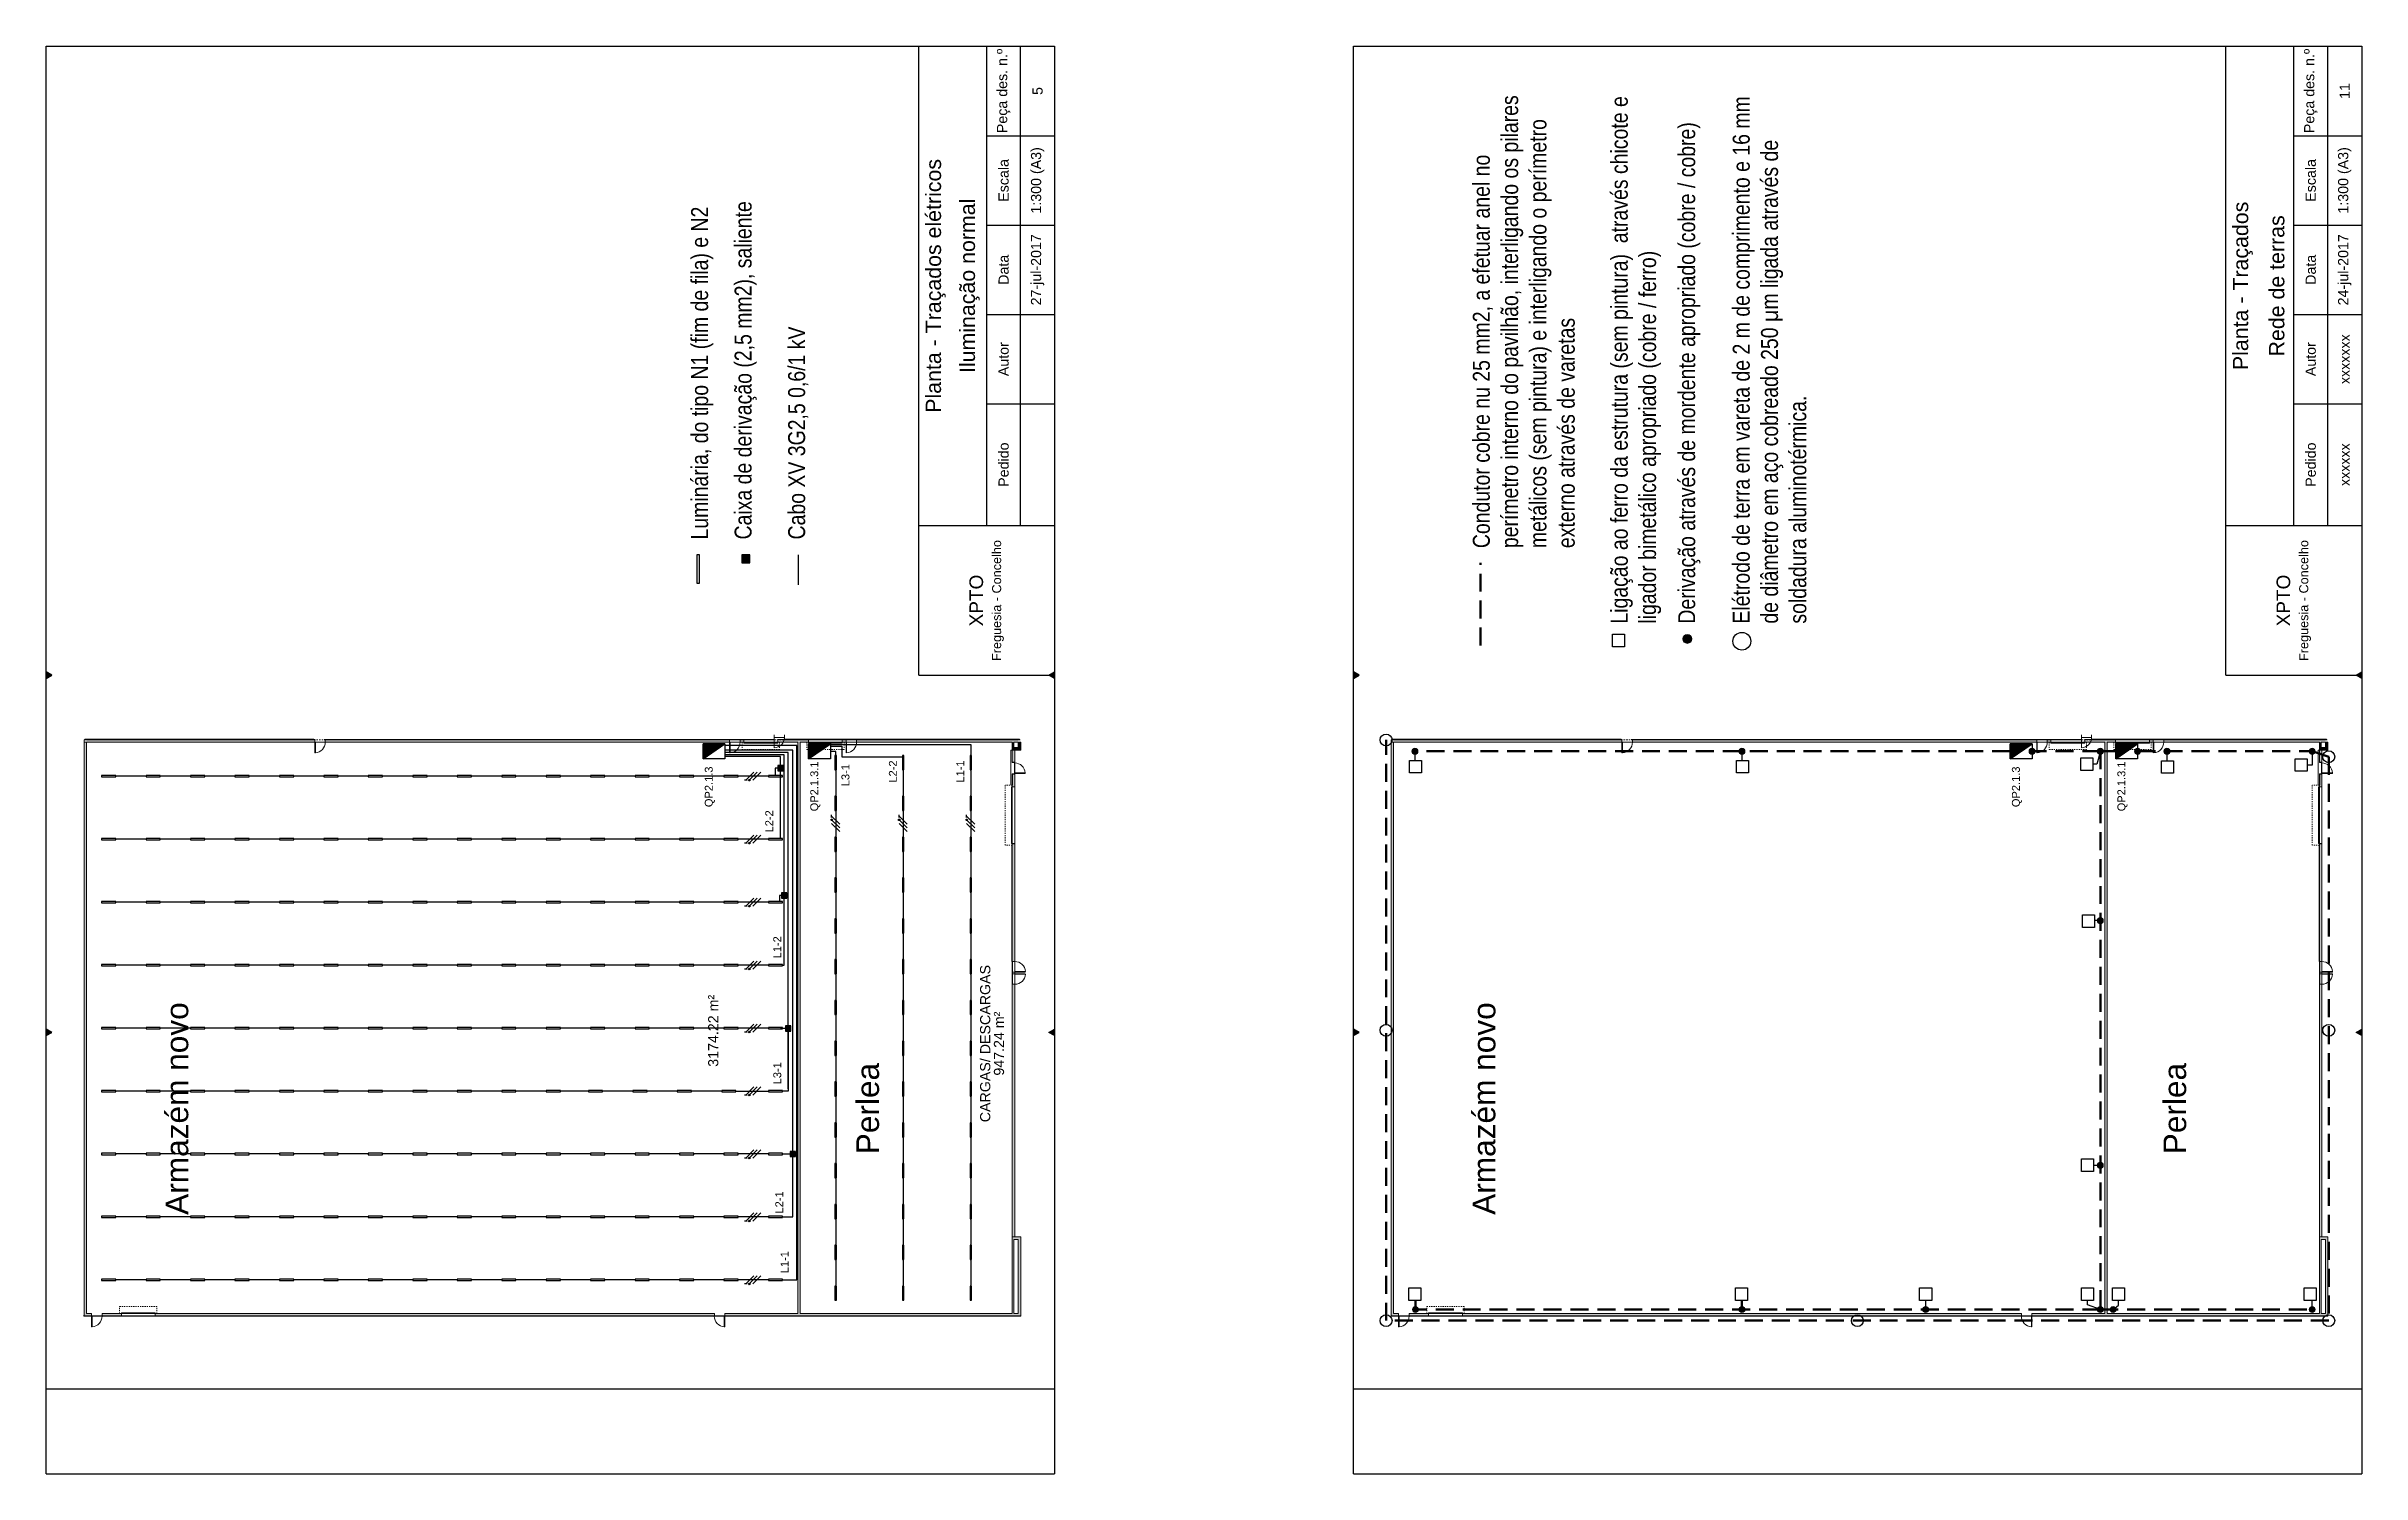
# Model space of a CAD drawing. Header units: millimetres. Extents: x -32 to 1412, y -324 to 2887.
# Drawn here: x 1207.4 to 1412, y 1829 to 1955.2 of the extents above; entities that cross this region are included whole.
import ezdxf

# ---------------------------------------------------------------- set-up
doc = ezdxf.new("R2010")
doc.units = ezdxf.units.MM
doc.header["$LTSCALE"] = 0.5
for name, pattern in [('HIDDEN', [9.525, 6.35, -3.175]), ('HIDDEN2', [4.7625, 3.175, -1.5875]), ('Tracejado - 0_53_0_53', [0.00106, 0.00053, -0.00053])]:
    doc.linetypes.add(name, pattern=pattern)
doc.layers.get('0').update_dxf_attribs({"linetype": 'CONTINUOUS'})
for name, color, linetype, lineweight in [('Anotações', 7, 'CONTINUOUS', 5), ('Arq_Janelas_C', 7, 'CONTINUOUS', 9), ('Arq_Paredes', 7, 'CONTINUOUS', 5), ('Arq_Paredes_C', 7, 'CONTINUOUS', 9), ('Arq_pavimentos', 7, 'CONTINUOUS', 5), ('Arq_Portas', 7, 'CONTINUOUS', 5), ('Arq_Portas Folhas C', 7, 'CONTINUOUS', 9), ('arquitetura', 252, 'CONTINUOUS', 5), ('ESQUEMA', 3, 'CONTINUOUS', 0), ('luminarias', 1, 'CONTINUOUS', 30), ('quadros eletricos', 3, 'CONTINUOUS', 30)]:
    doc.layers.add(name, color=color, linetype=linetype, lineweight=lineweight)
doc.layers.add('aparelhagem', color=3, linetype='CONTINUOUS')
doc.layers.add('ESQUADRIA', color=7, linetype='CONTINUOUS')
doc.styles.add('Arial nw', font='ARIALN.TTF')
doc.styles.add('Arial_5', font='arial.ttf', dxfattribs={"height": 0.9})
doc.styles.add('ITED_3', font='romans.shx', dxfattribs={"width": 0.9, "height": 0.1})

msp = doc.modelspace()

# ---------------------------------------------------------------- texts
at = {"char_height": 2, "attachment_point": 5, "rotation": 90, "style": 'Arial nw'}
for s, insert in [('{\\fArial|b0|i0|c0|p34;Armazém novo}', (1218.961, 1861.283)), ('{\\fArial|b0|i0|c0|p34;Armazém novo}', (1334.487, 1861.283)), ('{\\fArial|b0|i0|c0|p34;Perlea}', (1280.013, 1861.283)), ('{\\fArial|b0|i0|c0|p34;Perlea}', (1395.539, 1861.283))]:
    msp.add_mtext_dynamic_manual_height_columns(s, width=29.85448, gutter_width=2, heights=[3.301], dxfattribs=dict(at, insert=insert))
at = {"layer": 'Anotações', "color": 252, "char_height": 0.9, "attachment_point": 2, "rotation": 90, "line_spacing_factor": 0.941778, "style": 'Arial_5'}
for s, insert, width in [('CARGAS/ DESCARGAS', (1289.934, 1867.025), 16.5934), ('3174.22 m²', (1265.899, 1868.156), 7.60255), ('947.24 m²', (1291.151, 1867.025), 6.76517)]:
    msp.add_mtext(s, dxfattribs=dict(at, insert=insert, width=width))
at = {"layer": 'ESQUADRIA', "attachment_point": 5, "rotation": 90, "style": 'ITED_3'}
for s, width, heights, insert, char_height in [('{\\fArial|b0|i0|c0|p34;\\W1;Peça des. n.º}', 7.76709, [0], (1292.015, 1951.213), 0.90012), ('{\\fArial|b0|i0|c0|p34;\\W1;Peça des. n.º}', 8.03284, [0], (1407.541, 1951.213), 0.90012), ('{\\fArial|b0|i0|c0|p34;\\W1;5}', 12.97873, [3.282], (1295.015, 1951.213), 0.90012), ('{\\fArial|b0|i0|c0|p34;\\W1;11}', 12.97873, [3.282], (1410.541, 1951.213), 0.90012), ('{\\fArial|b0|i0|c0|p34;\\W1;1:300 (A3)}', 15.21382, [2.511], (1295.015, 1943.313), 0.90012), ('{\\fArial|b0|i0|c0|p34;\\W1;1:300 (A3)}', 15.21382, [2.511], (1410.541, 1943.313), 0.90012), ('{\\fArial|b0|i0|c0|p34;\\W1;Planta - Traçados elétricos}', 83.62114, [5.133], (1286.014, 1933.991), 1.35019), ('{\\fArial|b0|i0|c0|p34;\\W1;Escala}', 3.38711, [0], (1292.015, 1943.313), 0.90012), ('{\\fArial|b0|i0|c0|p34;\\W1;Escala}', 3.38711, [0], (1407.541, 1943.313), 0.90012), ('{\\fArial|b0|i0|c0|p34;\\W1;Iluminação normal}', 41.46559, [5.133], (1289.014, 1933.991), 1.35019), ('{\\fArial|b0|i0|c0|p34;\\W1;Planta - Traçados}', 83.62114, [5.133], (1401.54, 1933.991), 1.35019), ('{\\fArial|b0|i0|c0|p34;\\W1;Rede de terras}', 41.46559, [5.133], (1404.54, 1933.991), 1.35019), ('{\\fArial|b0|i0|c0|p34;\\W1;27-jul-2017}', 15.14479, [3.742], (1295.015, 1935.412), 0.90012), ('{\\fArial|b0|i0|c0|p34;\\W1;24-jul-2017}', 15.14479, [3.742], (1410.541, 1935.412), 0.90012), ('{\\fArial|b0|i0|c0|p34;\\W1;Data}', 3.38711, [0], (1292.015, 1935.412), 0.90012), ('{\\fArial|b0|i0|c0|p34;\\W1;Data}', 3.38711, [0], (1407.541, 1935.412), 0.90012), ('{\\fArial|b0|i0|c0|p34;\\W1;Autor}', 3.38711, [0], (1292.015, 1927.512), 0.90012), ('{\\fArial|b0|i0|c0|p34;\\W1;Autor}', 3.38711, [0], (1407.541, 1927.512), 0.90012), ('{\\fArial|b0|i0|c0|p34;\\W1;xxxxxxx}', 12.95603, [0], (1410.541, 1927.512), 0.90012), ('{\\fArial|b0|i0|c0|p34;\\W1;Pedido}', 3.38711, [0.655], (1292.015, 1918.19), 0.90012), ('{\\fArial|b0|i0|c0|p34;\\W1;Pedido}', 3.38711, [0.655], (1407.541, 1918.19), 0.90012), ('{\\fArial|b0|i0|c0|p34;\\W1;xxxxxx}', 18.13399, [0], (1410.541, 1918.19), 0.90012), ('{\\fArial|b0|i0|c0|p34;\\H0.49993x;\\W1;XPTO\\P\\H0.66667x;Freguesia - Concelho}', 25.11269, [13.135], (1290.514, 1906.184), 2.40033), ('{\\fArial|b0|i0|c0|p34;\\H0.49993x;\\W1;XPTO\\P\\H0.66667x;Freguesia - Concelho}', 25.11269, [13.135], (1406.04, 1906.184), 2.40033)]:
    msp.add_mtext_dynamic_manual_height_columns(s, width=width, gutter_width=0.5, heights=heights, dxfattribs=dict(at, insert=insert, char_height=char_height))
at = {"layer": 'quadros eletricos', "rotation": 90, "style": 'Arial nw'}
for s, width, heights, insert, char_height, attachment_point in [('Condutor cobre nu 25 mm2, a efetuar anel no perímetro interno do pavilhão, interligando os pilares metálicos (sem pintura) e interligando o perímetro externo através de varetas', 39.9093, [9.178], (1333.483, 1910.813), 1.5, 1), ('Ligação ao ferro da estrutura (sem pintura)  através chicote e ligador bimetálico apropriado (cobre / ferro)', 47.94548, [4.981], (1345.672, 1904.142), 1.5, 1), ('Elétrodo de terra em vareta de 2 m de comprimento e 16 mm de diâmetro em aço cobreado 250 {\\fSymbol|b0|i0|c2|p18;\\H0.95833x;m}m ligada através de soldadura aluminotérmica.', 47.07834, [9.68], (1356.452, 1904.142), 1.5, 1), ('Derivação através de mordente apropriado (cobre / cobre)', 47.76038, [4.981], (1351.631, 1904.142), 1.5, 1), ('Luminária, do tipo N1 (fim de fila) e N2', 37.21348, [1.618], (1265.369, 1911.579), 1.5, 4), ('Caixa de derivação (2,5 mm2), saliente', 37.21348, [1.618], (1269.218, 1911.579), 1.5, 4), ('Cabo XV 3G2,5 0,6/1 kV', 37.21348, [1.618], (1273.86, 1911.579), 1.5, 4), ('{\\fArial|b0|i0|c0|p34;QP2.1.3}', 3.66252, [0.976], (1265.602, 1887.924), 0.7, 1), ('{\\fArial|b0|i0|c0|p34;QP2.1.3.1}', 3.66252, [0.976], (1274.927, 1887.553), 0.7, 1), ('{\\fArial|b0|i0|c0|p34;L3-1}', 3.15338, [0], (1277.683, 1889.771), 0.7, 1), ('{\\fArial|b0|i0|c0|p34;L2-2}', 3.15338, [0], (1281.874, 1890.092), 0.7, 1), ('{\\fArial|b0|i0|c0|p34;L1-1}', 3.15338, [0], (1287.84, 1890.092), 0.7, 1), ('{\\fArial|b0|i0|c0|p34;QP2.1.3}', 3.66252, [0.976], (1381.128, 1887.924), 0.7, 1), ('{\\fArial|b0|i0|c0|p34;QP2.1.3.1}', 3.66252, [0.976], (1390.453, 1887.553), 0.7, 1), ('{\\fArial|b0|i0|c0|p34;L2-2}', 3.15338, [0], (1270.946, 1885.691), 0.7, 1), ('{\\fArial|b0|i0|c0|p34;L1-2}', 3.15338, [0], (1271.656, 1874.559), 0.7, 1), ('{\\fArial|b0|i0|c0|p34;L3-1}', 3.15338, [0], (1271.656, 1863.427), 0.7, 1), ('{\\fArial|b0|i0|c0|p34;L2-1}', 3.15338, [0], (1271.837, 1852.009), 0.7, 1), ('{\\fArial|b0|i0|c0|p34;L1-1}', 3.15338, [0], (1272.307, 1846.729), 0.7, 1)]:
    msp.add_mtext_dynamic_manual_height_columns(s, width=width, gutter_width=2, heights=heights, dxfattribs=dict(at, insert=insert, char_height=char_height, attachment_point=attachment_point))

# ---------------------------------------------------------------- hatches: boundary and pattern name
for points in [[(1207.902, 1899.585), (1207.403, 1899.873), (1207.403, 1899.297)], [(1296.016, 1899.585), (1296.515, 1899.873), (1296.515, 1899.297)], [(1323.428, 1899.585), (1322.929, 1899.873), (1322.929, 1899.297)], [(1411.542, 1899.585), (1412.041, 1899.873), (1412.041, 1899.297)], [(1207.902, 1868.02), (1207.403, 1868.308), (1207.403, 1867.732)], [(1296.016, 1868.02), (1296.515, 1868.308), (1296.515, 1867.732)], [(1323.428, 1868.02), (1322.929, 1868.308), (1322.929, 1867.732)], [(1411.542, 1868.02), (1412.041, 1868.308), (1412.041, 1867.732)]]:
    msp.add_hatch(color=7).paths.add_polyline_path(points)
at = {"layer": 'aparelhagem'}
h = msp.add_hatch(color=256, dxfattribs=at)
edge = h.paths.add_edge_path()
edge.add_arc((1269.531, 1890.308), 0.069, 0, 360)
h = msp.add_hatch(color=256, dxfattribs=at)
edge = h.paths.add_edge_path()
edge.add_arc((1276.813, 1886.803), 0.069, 0, 360)
h = msp.add_hatch(color=256, dxfattribs=at)
edge = h.paths.add_edge_path()
edge.add_arc((1282.779, 1886.803), 0.069, 0, 360)
h = msp.add_hatch(color=256, dxfattribs=at)
edge = h.paths.add_edge_path()
edge.add_arc((1288.745, 1886.803), 0.069, 0, 360)
h = msp.add_hatch(color=256, dxfattribs=at)
edge = h.paths.add_edge_path()
edge.add_arc((1269.531, 1884.742), 0.069, 0, 360)
h = msp.add_hatch(color=256, dxfattribs=at)
edge = h.paths.add_edge_path()
edge.add_arc((1269.531, 1879.176), 0.069, 0, 360)
h = msp.add_hatch(color=256, dxfattribs=at)
edge = h.paths.add_edge_path()
edge.add_arc((1269.531, 1873.61), 0.069, 0, 360)
h = msp.add_hatch(color=256, dxfattribs=at)
edge = h.paths.add_edge_path()
edge.add_arc((1269.531, 1868.044), 0.069, 0, 360)
h = msp.add_hatch(color=256, dxfattribs=at)
edge = h.paths.add_edge_path()
edge.add_arc((1269.531, 1862.478), 0.069, 0, 360)
h = msp.add_hatch(color=256, dxfattribs=at)
edge = h.paths.add_edge_path()
edge.add_arc((1269.531, 1856.912), 0.069, 0, 360)
h = msp.add_hatch(color=256, dxfattribs=at)
edge = h.paths.add_edge_path()
edge.add_arc((1269.531, 1851.346), 0.069, 0, 360)
h = msp.add_hatch(color=256, dxfattribs=at)
edge = h.paths.add_edge_path()
edge.add_arc((1269.531, 1845.78), 0.069, 0, 360)
at = {"layer": 'Arq_Paredes'}
for points in [[(1210.956, 1893.66), (1210.73, 1893.66), (1210.73, 1842.938), (1210.956, 1842.938), (1210.956, 1893.02)], [(1217.006, 1893.86), (1210.97, 1893.86), (1210.97, 1893.66), (1217.006, 1893.66)], [(1274.016, 1893.66), (1273.816, 1893.66), (1273.816, 1843.164), (1274.016, 1843.164), (1274.016, 1877.728)], [(1292.925, 1893.66), (1292.775, 1893.66), (1292.775, 1893.187), (1292.925, 1893.187)], [(1293.304, 1892.961), (1293.304, 1893.187), (1292.775, 1893.187), (1292.775, 1892.961), (1293.001, 1892.961)], [(1293.53, 1892.961), (1293.53, 1893.66), (1293.304, 1893.66), (1293.304, 1892.961)], [(1326.482, 1893.66), (1326.256, 1893.66), (1326.256, 1842.938), (1326.482, 1842.938), (1326.482, 1893.02)], [(1332.532, 1893.86), (1326.496, 1893.86), (1326.496, 1893.66), (1332.532, 1893.66)], [(1389.542, 1893.66), (1389.342, 1893.66), (1389.342, 1843.164), (1389.542, 1843.164), (1389.542, 1877.728)], [(1408.451, 1893.66), (1408.301, 1893.66), (1408.301, 1893.187), (1408.451, 1893.187)], [(1408.83, 1892.961), (1408.83, 1893.187), (1408.301, 1893.187), (1408.301, 1892.961), (1408.527, 1892.961)], [(1409.056, 1892.961), (1409.056, 1893.66), (1408.83, 1893.66), (1408.83, 1892.961)], [(1293.53, 1842.938), (1293.53, 1849.939), (1293.304, 1849.939), (1293.304, 1842.938)], [(1409.056, 1842.938), (1409.056, 1849.939), (1408.83, 1849.939), (1408.83, 1842.938)], [(1292.925, 1849.713), (1292.775, 1849.713), (1292.775, 1843.164), (1292.925, 1843.164)], [(1408.451, 1849.713), (1408.301, 1849.713), (1408.301, 1843.164), (1408.451, 1843.164)]]:
    msp.add_hatch(color=252, dxfattribs=at).paths.add_polyline_path(points, flags=0)
h = msp.add_hatch(color=252, dxfattribs=at)
h.paths.add_polyline_path([(1293.29, 1893.66), (1293.29, 1893.9), (1279.02, 1893.9), (1279.02, 1893.66), (1292.925, 1893.66)], flags=0)
h.paths.add_polyline_path([(1278.09, 1893.66), (1278.09, 1893.9), (1277.755, 1893.9), (1277.755, 1893.66)], flags=0)
h.paths.add_polyline_path([(1274.755, 1893.9), (1272.055, 1893.9), (1272.055, 1893.66), (1274.755, 1893.66)], flags=0)
h.paths.add_polyline_path([(1269.055, 1893.66), (1269.055, 1893.9), (1268.72, 1893.9), (1268.72, 1893.66)], flags=0)
h.paths.add_polyline_path([(1267.79, 1893.9), (1232.061, 1893.9), (1232.061, 1893.66), (1267.79, 1893.66)], flags=0)
h.paths.add_polyline_path([(1231.131, 1893.9), (1217.006, 1893.9), (1217.006, 1893.66), (1231.131, 1893.66)], flags=0)
h = msp.add_hatch(color=252, dxfattribs=at)
h.dxf.hatch_style = 1
h.paths.add_polyline_path([(1292.775, 1892.961), (1292.775, 1891.909), (1293.001, 1891.909), (1293.001, 1892.961)])
h.paths.add_polyline_path([(1292.775, 1872.271), (1292.775, 1849.939), (1293.001, 1849.939), (1293.001, 1872.271)])
h.paths.add_polyline_path([(1292.775, 1884.709), (1292.775, 1884.559), (1292.775, 1874.274), (1293.001, 1874.274), (1293.001, 1884.709)])
h.paths.add_polyline_path([(1292.775, 1890.834), (1292.775, 1889.859), (1292.775, 1889.709), (1293.001, 1889.709), (1293.001, 1890.834)])
h.paths.add_polyline_path([(1293.304, 1849.939), (1292.775, 1849.939), (1292.775, 1849.713), (1293.304, 1849.713)])
h = msp.add_hatch(color=252, dxfattribs=at)
h.paths.add_polyline_path([(1408.816, 1893.66), (1408.816, 1893.9), (1394.546, 1893.9), (1394.546, 1893.66), (1408.451, 1893.66)], flags=0)
h.paths.add_polyline_path([(1393.616, 1893.66), (1393.616, 1893.9), (1393.281, 1893.9), (1393.281, 1893.66)], flags=0)
h.paths.add_polyline_path([(1390.281, 1893.9), (1387.581, 1893.9), (1387.581, 1893.66), (1390.281, 1893.66)], flags=0)
h.paths.add_polyline_path([(1384.581, 1893.66), (1384.581, 1893.9), (1384.246, 1893.9), (1384.246, 1893.66)], flags=0)
h.paths.add_polyline_path([(1383.316, 1893.9), (1347.587, 1893.9), (1347.587, 1893.66), (1383.316, 1893.66)], flags=0)
h.paths.add_polyline_path([(1346.657, 1893.9), (1332.532, 1893.9), (1332.532, 1893.66), (1346.657, 1893.66)], flags=0)
h = msp.add_hatch(color=252, dxfattribs=at)
h.dxf.hatch_style = 1
h.paths.add_polyline_path([(1408.301, 1892.961), (1408.301, 1891.909), (1408.527, 1891.909), (1408.527, 1892.961)])
h.paths.add_polyline_path([(1408.301, 1872.271), (1408.301, 1849.939), (1408.527, 1849.939), (1408.527, 1872.271)])
h.paths.add_polyline_path([(1408.301, 1884.709), (1408.301, 1884.559), (1408.301, 1874.274), (1408.527, 1874.274), (1408.527, 1884.709)])
h.paths.add_polyline_path([(1408.301, 1890.834), (1408.301, 1889.859), (1408.301, 1889.709), (1408.527, 1889.709), (1408.527, 1890.834)])
h.paths.add_polyline_path([(1408.83, 1849.939), (1408.301, 1849.939), (1408.301, 1849.713), (1408.83, 1849.713)])
h = msp.add_hatch(color=252, dxfattribs=at)
h.paths.add_polyline_path([(1293.304, 1843.164), (1267.375, 1843.164), (1267.375, 1842.938), (1293.304, 1842.938)], flags=0)
h.paths.add_polyline_path([(1266.445, 1842.938), (1266.445, 1843.164), (1217.035, 1843.164), (1217.035, 1842.938), (1264.213, 1842.938)], flags=0)
h.paths.add_polyline_path([(1214.035, 1843.164), (1212.326, 1843.164), (1212.326, 1842.938), (1214.035, 1842.938)], flags=0)
h.paths.add_polyline_path([(1211.396, 1842.938), (1211.396, 1843.164), (1210.956, 1843.164), (1210.956, 1842.938)], flags=0)
h = msp.add_hatch(color=252, dxfattribs=at)
h.paths.add_polyline_path([(1408.83, 1843.164), (1382.901, 1843.164), (1382.901, 1842.938), (1408.83, 1842.938)], flags=0)
h.paths.add_polyline_path([(1381.971, 1842.938), (1381.971, 1843.164), (1332.561, 1843.164), (1332.561, 1842.938), (1379.739, 1842.938)], flags=0)
h.paths.add_polyline_path([(1329.561, 1843.164), (1327.852, 1843.164), (1327.852, 1842.938), (1329.561, 1842.938)], flags=0)
h.paths.add_polyline_path([(1326.922, 1842.938), (1326.922, 1843.164), (1326.482, 1843.164), (1326.482, 1842.938)], flags=0)
at = {"layer": 'ESQUEMA', "ltscale": 10}
h = msp.add_hatch(color=256, dxfattribs=at)
edge = h.paths.add_edge_path()
edge.add_arc((1352.44, 1902.793), 0.394, 0, 360)
h = msp.add_hatch(color=256, dxfattribs=at)
edge = h.paths.add_edge_path()
edge.add_arc((1328.365, 1892.859), 0.263, 0, 360)
h = msp.add_hatch(color=256, dxfattribs=at)
edge = h.paths.add_edge_path()
edge.add_arc((1357.266, 1892.859), 0.263, 0, 360)
h = msp.add_hatch(color=256, dxfattribs=at)
edge = h.paths.add_edge_path()
edge.add_arc((1382.908, 1892.859), 0.263, 0, 360)
h = msp.add_hatch(color=256, dxfattribs=at)
edge = h.paths.add_edge_path()
edge.add_arc((1388.943, 1892.859), 0.263, 0, 360)
h = msp.add_hatch(color=256, dxfattribs=at)
edge = h.paths.add_edge_path()
edge.add_arc((1392.232, 1892.859), 0.263, 0, 360)
h = msp.add_hatch(color=256, dxfattribs=at)
edge = h.paths.add_edge_path()
edge.add_arc((1394.829, 1892.859), 0.263, 0, 360)
h = msp.add_hatch(color=256, dxfattribs=at)
edge = h.paths.add_edge_path()
edge.add_arc((1407.664, 1892.859), 0.263, 0, 360)
h = msp.add_hatch(color=256, dxfattribs=at)
edge = h.paths.add_edge_path()
edge.add_arc((1388.943, 1877.892), 0.263, 0, 360)
h = msp.add_hatch(color=256, dxfattribs=at)
edge = h.paths.add_edge_path()
edge.add_arc((1388.943, 1856.263), 0.263, 0, 360)
h = msp.add_hatch(color=256, dxfattribs=at)
edge = h.paths.add_edge_path()
edge.add_arc((1328.41, 1843.525), 0.263, 0, 360)
h = msp.add_hatch(color=256, dxfattribs=at)
edge = h.paths.add_edge_path()
edge.add_arc((1357.266, 1843.525), 0.263, 0, 360)
h = msp.add_hatch(color=256, dxfattribs=at)
edge = h.paths.add_edge_path()
edge.add_arc((1373.503, 1843.525), 0.263, 0, 360)
h = msp.add_hatch(color=256, dxfattribs=at)
edge = h.paths.add_edge_path()
edge.add_arc((1388.943, 1843.525), 0.263, 0, 360)
h = msp.add_hatch(color=256, dxfattribs=at)
edge = h.paths.add_edge_path()
edge.add_arc((1390.072, 1843.525), 0.263, 0, 360)
h = msp.add_hatch(color=256, dxfattribs=at)
edge = h.paths.add_edge_path()
edge.add_arc((1407.664, 1843.525), 0.263, 0, 360)
at = {"layer": 'quadros eletricos', "ltscale": 10}
for points in [[(1269.571, 1910.231), (1268.866, 1910.231), (1268.866, 1909.526), (1269.571, 1909.526)], [(1272.525, 1891.591), (1272.056, 1891.591), (1272.056, 1891.121), (1272.525, 1891.121)], [(1272.862, 1880.351), (1272.393, 1880.351), (1272.393, 1879.881), (1272.862, 1879.881)], [(1273.202, 1868.604), (1272.732, 1868.604), (1272.732, 1868.135), (1273.202, 1868.135)], [(1273.619, 1857.503), (1273.149, 1857.503), (1273.149, 1857.034), (1273.619, 1857.034)]]:
    msp.add_hatch(color=256, dxfattribs=at).paths.add_polyline_path(points)
at = {"layer": 'quadros eletricos'}
for points in [[(1265.452, 1892.205), (1267.382, 1893.512), (1265.452, 1893.512)], [(1274.776, 1892.205), (1276.706, 1893.512), (1274.776, 1893.512)], [(1380.978, 1892.205), (1382.908, 1893.512), (1380.978, 1893.512)], [(1390.302, 1892.205), (1392.232, 1893.512), (1390.302, 1893.512)]]:
    msp.add_hatch(color=256, dxfattribs=at).paths.add_polyline_path(points)

# ---------------------------------------------------------------- linework, layer by layer
for p, q in [((1284.514, 1899.585), (1296.515, 1899.585)), ((1400.04, 1899.585), (1412.041, 1899.585)), ((1296.515, 1892.084), (1296.515, 1829.015)), ((1412.041, 1892.084), (1412.041, 1829.015))]:
    msp.add_line(p, q)
at = {"color": 252}
for p, q in [((1292.775, 1890.834), (1292.775, 1889.859)), ((1408.301, 1890.834), (1408.301, 1889.859)), ((1292.775, 1884.709), (1293.001, 1884.709)), ((1292.775, 1874.274), (1292.775, 1884.559)), ((1408.301, 1884.709), (1408.527, 1884.709)), ((1408.301, 1874.274), (1408.301, 1884.559)), ((1292.775, 1874.274), (1292.775, 1872.271)), ((1408.301, 1874.274), (1408.301, 1872.271))]:
    msp.add_line(p, q, dxfattribs=at)
at = {"color": 7}
for points in [[(1207.902, 1899.585), (1207.403, 1899.873), (1207.403, 1899.297)], [(1296.016, 1899.585), (1296.515, 1899.873), (1296.515, 1899.297)], [(1323.428, 1899.585), (1322.929, 1899.873), (1322.929, 1899.297)], [(1411.542, 1899.585), (1412.041, 1899.873), (1412.041, 1899.297)], [(1207.902, 1868.02), (1207.403, 1868.308), (1207.403, 1867.732)], [(1296.016, 1868.02), (1296.515, 1868.308), (1296.515, 1867.732)], [(1323.428, 1868.02), (1322.929, 1868.308), (1322.929, 1867.732)], [(1411.542, 1868.02), (1412.041, 1868.308), (1412.041, 1867.732)]]:
    msp.add_lwpolyline(points, close=True, dxfattribs=at)
at = {"layer": 'aparelhagem'}
for p, q in [((1269.214, 1890.308), (1269.927, 1891.021)), ((1269.531, 1890.308), (1270.244, 1891.021)), ((1269.848, 1890.308), (1270.561, 1891.021)), ((1269.332, 1890.308), (1269.097, 1890.308)), ((1276.813, 1887.003), (1276.813, 1887.237)), ((1276.813, 1887.12), (1277.525, 1886.407)), ((1276.813, 1886.803), (1277.525, 1886.09)), ((1282.779, 1887.003), (1282.779, 1887.237)), ((1282.779, 1887.12), (1283.491, 1886.407)), ((1282.779, 1886.803), (1283.491, 1886.09)), ((1288.745, 1887.003), (1288.745, 1887.237)), ((1288.745, 1887.12), (1289.457, 1886.407)), ((1288.745, 1886.803), (1289.457, 1886.09)), ((1269.332, 1884.742), (1269.097, 1884.742)), ((1269.214, 1884.742), (1269.927, 1885.455)), ((1269.531, 1884.742), (1270.244, 1885.455)), ((1269.848, 1884.742), (1270.561, 1885.455)), ((1276.813, 1886.486), (1277.525, 1885.773)), ((1282.779, 1886.486), (1283.491, 1885.773)), ((1288.745, 1886.486), (1289.457, 1885.773)), ((1269.332, 1879.176), (1269.097, 1879.176)), ((1269.214, 1879.176), (1269.927, 1879.889)), ((1269.531, 1879.176), (1270.244, 1879.889)), ((1269.848, 1879.176), (1270.561, 1879.889)), ((1269.332, 1873.61), (1269.097, 1873.61)), ((1269.214, 1873.61), (1269.927, 1874.323)), ((1269.531, 1873.61), (1270.244, 1874.323)), ((1269.848, 1873.61), (1270.561, 1874.323)), ((1269.214, 1868.044), (1269.927, 1868.757)), ((1269.531, 1868.044), (1270.244, 1868.757)), ((1269.848, 1868.044), (1270.561, 1868.757)), ((1269.332, 1868.044), (1269.097, 1868.044)), ((1269.332, 1862.478), (1269.097, 1862.478)), ((1269.214, 1862.478), (1269.927, 1863.191)), ((1269.531, 1862.478), (1270.244, 1863.191)), ((1269.848, 1862.478), (1270.561, 1863.191)), ((1269.332, 1856.912), (1269.097, 1856.912)), ((1269.214, 1856.912), (1269.927, 1857.625)), ((1269.531, 1856.912), (1270.244, 1857.625)), ((1269.848, 1856.912), (1270.561, 1857.625)), ((1269.214, 1851.346), (1269.927, 1852.059)), ((1269.531, 1851.346), (1270.244, 1852.059)), ((1269.848, 1851.346), (1270.561, 1852.059)), ((1269.332, 1851.346), (1269.097, 1851.346)), ((1269.214, 1845.78), (1269.927, 1846.493)), ((1269.531, 1845.78), (1270.244, 1846.493)), ((1269.848, 1845.78), (1270.561, 1846.493)), ((1269.332, 1845.78), (1269.097, 1845.78))]:
    msp.add_line(p, q, dxfattribs=at)
for centre in [(1269.531, 1890.308), (1269.531, 1890.308), (1276.813, 1886.803), (1276.813, 1886.803), (1282.779, 1886.803), (1282.779, 1886.803), (1288.745, 1886.803), (1288.745, 1886.803), (1269.531, 1884.742), (1269.531, 1884.742), (1269.531, 1879.176), (1269.531, 1879.176), (1269.531, 1873.61), (1269.531, 1873.61), (1269.531, 1868.044), (1269.531, 1868.044), (1269.531, 1862.478), (1269.531, 1862.478), (1269.531, 1856.912), (1269.531, 1856.912), (1269.531, 1851.346), (1269.531, 1851.346), (1269.531, 1845.78), (1269.531, 1845.78)]:
    msp.add_circle(centre, 0.069, dxfattribs=at)
at = {"layer": 'Arq_Janelas_C', "color": 252}
for p, q in [((1292.775, 1891.909), (1292.775, 1891.877)), ((1292.947, 1891.877), (1292.775, 1891.877)), ((1292.947, 1890.866), (1292.775, 1890.866)), ((1292.775, 1890.834), (1292.775, 1890.866)), ((1293.001, 1891.89), (1292.947, 1891.89)), ((1292.947, 1891.89), (1292.947, 1891.846)), ((1292.991, 1891.846), (1292.947, 1891.846)), ((1292.947, 1890.897), (1292.947, 1890.853)), ((1292.991, 1890.897), (1292.947, 1890.897)), ((1292.969, 1891.846), (1292.969, 1890.897)), ((1292.991, 1891.89), (1292.991, 1891.846)), ((1292.991, 1890.853), (1292.991, 1890.897)), ((1293.001, 1891.909), (1293.001, 1891.89)), ((1408.301, 1891.909), (1408.301, 1891.877)), ((1408.473, 1891.877), (1408.301, 1891.877)), ((1408.473, 1890.866), (1408.301, 1890.866)), ((1408.301, 1890.834), (1408.301, 1890.866)), ((1408.527, 1891.89), (1408.473, 1891.89)), ((1408.473, 1891.89), (1408.473, 1891.846)), ((1408.517, 1891.846), (1408.473, 1891.846)), ((1408.473, 1890.897), (1408.473, 1890.853)), ((1408.517, 1890.897), (1408.473, 1890.897)), ((1408.495, 1891.846), (1408.495, 1890.897)), ((1408.517, 1891.89), (1408.517, 1891.846)), ((1408.517, 1890.853), (1408.517, 1890.897)), ((1408.527, 1891.909), (1408.527, 1891.89)), ((1293.001, 1890.853), (1292.947, 1890.853)), ((1293.001, 1890.835), (1293.001, 1890.853)), ((1408.527, 1890.853), (1408.473, 1890.853)), ((1408.527, 1890.835), (1408.527, 1890.853))]:
    msp.add_line(p, q, dxfattribs=at)
at = {"layer": 'Arq_Paredes_C', "color": 252}
for p, q in [((1210.73, 1893.66), (1231.131, 1893.66)), ((1210.956, 1843.164), (1210.956, 1893.66)), ((1217.006, 1893.86), (1210.97, 1893.86)), ((1231.131, 1893.9), (1217.206, 1893.9)), ((1231.131, 1893.66), (1231.131, 1893.9)), ((1267.79, 1893.9), (1232.061, 1893.9)), ((1232.061, 1893.9), (1232.061, 1893.66)), ((1232.061, 1893.66), (1267.79, 1893.66)), ((1267.79, 1893.66), (1267.79, 1893.9)), ((1269.055, 1893.9), (1268.72, 1893.9)), ((1268.72, 1893.9), (1268.72, 1893.66)), ((1268.72, 1893.66), (1269.055, 1893.66)), ((1269.055, 1893.66), (1269.055, 1893.9)), ((1274.755, 1893.9), (1272.055, 1893.9)), ((1272.055, 1893.9), (1272.055, 1893.66)), ((1272.055, 1893.66), (1273.816, 1893.66)), ((1273.816, 1893.66), (1273.816, 1843.164)), ((1274.016, 1893.66), (1274.755, 1893.66)), ((1274.016, 1843.164), (1274.016, 1893.66)), ((1274.755, 1893.66), (1274.755, 1893.9)), ((1278.09, 1893.9), (1277.755, 1893.9)), ((1277.755, 1893.9), (1277.755, 1893.66)), ((1277.755, 1893.66), (1278.09, 1893.66)), ((1278.09, 1893.66), (1278.09, 1893.9)), ((1293.29, 1893.9), (1279.02, 1893.9)), ((1279.02, 1893.9), (1279.02, 1893.66)), ((1279.02, 1893.66), (1292.775, 1893.66)), ((1292.775, 1893.66), (1292.775, 1891.909)), ((1292.925, 1893.66), (1293.53, 1893.66)), ((1292.925, 1893.187), (1292.925, 1893.66)), ((1293.304, 1893.187), (1292.925, 1893.187)), ((1293.001, 1892.961), (1293.53, 1892.961)), ((1293.001, 1891.909), (1293.001, 1892.961)), ((1293.53, 1893.66), (1293.304, 1893.66)), ((1293.304, 1893.66), (1293.304, 1893.187)), ((1293.53, 1892.961), (1293.53, 1893.66)), ((1326.256, 1893.66), (1346.657, 1893.66)), ((1326.482, 1843.164), (1326.482, 1893.66)), ((1332.532, 1893.86), (1326.496, 1893.86)), ((1346.657, 1893.9), (1332.732, 1893.9)), ((1346.657, 1893.66), (1346.657, 1893.9)), ((1383.316, 1893.9), (1347.587, 1893.9)), ((1347.587, 1893.9), (1347.587, 1893.66)), ((1347.587, 1893.66), (1383.316, 1893.66)), ((1383.316, 1893.66), (1383.316, 1893.9)), ((1384.581, 1893.9), (1384.246, 1893.9)), ((1384.246, 1893.9), (1384.246, 1893.66)), ((1384.246, 1893.66), (1384.581, 1893.66)), ((1384.581, 1893.66), (1384.581, 1893.9)), ((1390.281, 1893.9), (1387.581, 1893.9)), ((1387.581, 1893.9), (1387.581, 1893.66)), ((1387.581, 1893.66), (1389.342, 1893.66)), ((1389.342, 1893.66), (1389.342, 1843.164)), ((1389.542, 1893.66), (1390.281, 1893.66)), ((1389.542, 1843.164), (1389.542, 1893.66)), ((1390.281, 1893.66), (1390.281, 1893.9)), ((1393.616, 1893.9), (1393.281, 1893.9)), ((1393.281, 1893.9), (1393.281, 1893.66)), ((1393.281, 1893.66), (1393.616, 1893.66)), ((1393.616, 1893.66), (1393.616, 1893.9)), ((1408.816, 1893.9), (1394.546, 1893.9)), ((1394.546, 1893.9), (1394.546, 1893.66)), ((1394.546, 1893.66), (1408.301, 1893.66)), ((1408.301, 1893.66), (1408.301, 1891.909)), ((1408.451, 1893.66), (1409.056, 1893.66)), ((1408.451, 1893.187), (1408.451, 1893.66)), ((1408.83, 1893.187), (1408.451, 1893.187)), ((1408.527, 1892.961), (1409.056, 1892.961)), ((1408.527, 1891.909), (1408.527, 1892.961)), ((1409.056, 1893.66), (1408.83, 1893.66)), ((1408.83, 1893.66), (1408.83, 1893.187)), ((1409.056, 1892.961), (1409.056, 1893.66)), ((1292.775, 1891.909), (1293.001, 1891.909)), ((1408.301, 1891.909), (1408.527, 1891.909)), ((1293.001, 1890.834), (1292.775, 1890.834)), ((1292.775, 1889.709), (1293.001, 1889.709)), ((1293.001, 1874.274), (1293.001, 1890.834)), ((1408.527, 1890.834), (1408.301, 1890.834)), ((1408.301, 1889.709), (1408.527, 1889.709)), ((1408.527, 1874.274), (1408.527, 1890.834)), ((1292.775, 1874.274), (1293.001, 1874.274)), ((1293.001, 1873.344), (1292.775, 1873.344)), ((1292.775, 1873.344), (1292.775, 1873.201)), ((1292.775, 1873.201), (1293.001, 1873.201)), ((1293.001, 1873.201), (1293.001, 1873.344)), ((1408.301, 1874.274), (1408.527, 1874.274)), ((1408.527, 1873.344), (1408.301, 1873.344)), ((1408.301, 1873.344), (1408.301, 1873.201)), ((1408.301, 1873.201), (1408.527, 1873.201)), ((1408.527, 1873.201), (1408.527, 1873.344)), ((1293.001, 1872.271), (1292.775, 1872.271)), ((1292.775, 1872.271), (1292.775, 1849.939)), ((1293.001, 1849.939), (1293.001, 1872.271)), ((1408.527, 1872.271), (1408.301, 1872.271)), ((1408.301, 1872.271), (1408.301, 1849.939)), ((1408.527, 1849.939), (1408.527, 1872.271)), ((1292.775, 1849.939), (1292.775, 1843.164)), ((1293.53, 1849.939), (1292.775, 1849.939)), ((1293.53, 1842.938), (1293.53, 1849.939)), ((1408.301, 1849.939), (1408.301, 1843.164)), ((1409.056, 1849.939), (1408.301, 1849.939)), ((1409.056, 1842.938), (1409.056, 1849.939)), ((1292.925, 1849.713), (1293.304, 1849.713)), ((1292.925, 1843.164), (1292.925, 1849.713)), ((1293.304, 1849.713), (1293.304, 1843.164)), ((1408.451, 1849.713), (1408.83, 1849.713)), ((1408.451, 1843.164), (1408.451, 1849.713)), ((1408.83, 1849.713), (1408.83, 1843.164)), ((1210.73, 1843.02), (1210.73, 1842.938)), ((1210.73, 1842.938), (1211.396, 1842.938)), ((1211.396, 1843.164), (1210.956, 1843.164)), ((1211.396, 1842.938), (1211.396, 1843.164)), ((1214.035, 1843.164), (1212.326, 1843.164)), ((1212.326, 1843.164), (1212.326, 1842.938)), ((1212.326, 1842.938), (1214.035, 1842.938)), ((1214.035, 1842.938), (1214.035, 1843.164)), ((1266.445, 1843.164), (1217.035, 1843.164)), ((1217.035, 1843.164), (1217.035, 1842.938)), ((1217.035, 1842.938), (1266.445, 1842.938)), ((1266.445, 1842.938), (1266.445, 1843.164)), ((1273.816, 1843.164), (1267.375, 1843.164)), ((1267.375, 1843.164), (1267.375, 1842.938)), ((1267.375, 1842.938), (1293.53, 1842.938)), ((1292.775, 1843.164), (1274.016, 1843.164)), ((1293.304, 1843.164), (1292.925, 1843.164)), ((1326.256, 1843.02), (1326.256, 1842.938)), ((1326.256, 1842.938), (1326.922, 1842.938)), ((1326.922, 1843.164), (1326.482, 1843.164)), ((1326.922, 1842.938), (1326.922, 1843.164)), ((1329.561, 1843.164), (1327.852, 1843.164)), ((1327.852, 1843.164), (1327.852, 1842.938)), ((1327.852, 1842.938), (1329.561, 1842.938)), ((1329.561, 1842.938), (1329.561, 1843.164)), ((1381.971, 1843.164), (1332.561, 1843.164)), ((1332.561, 1843.164), (1332.561, 1842.938)), ((1332.561, 1842.938), (1381.971, 1842.938)), ((1381.971, 1842.938), (1381.971, 1843.164)), ((1389.342, 1843.164), (1382.901, 1843.164)), ((1382.901, 1843.164), (1382.901, 1842.938)), ((1382.901, 1842.938), (1409.056, 1842.938)), ((1408.301, 1843.164), (1389.542, 1843.164)), ((1408.83, 1843.164), (1408.451, 1843.164))]:
    msp.add_line(p, q, dxfattribs=at)
at = {"layer": 'Arq_pavimentos', "color": 252}
for p, q in [((1232.061, 1893.66), (1231.131, 1893.66)), ((1268.72, 1893.66), (1267.79, 1893.66)), ((1279.02, 1893.66), (1278.09, 1893.66)), ((1293.001, 1892.961), (1292.656, 1892.961)), ((1292.656, 1892.961), (1292.656, 1889.859)), ((1293.53, 1892.961), (1293.001, 1892.961)), ((1347.587, 1893.66), (1346.657, 1893.66)), ((1384.246, 1893.66), (1383.316, 1893.66)), ((1394.546, 1893.66), (1393.616, 1893.66)), ((1408.527, 1892.961), (1408.182, 1892.961)), ((1408.182, 1892.961), (1408.182, 1889.859)), ((1409.056, 1892.961), (1408.527, 1892.961)), ((1292.991, 1890.897), (1292.991, 1891.827)), ((1293.001, 1890.834), (1293.001, 1891.909)), ((1408.517, 1890.897), (1408.517, 1891.827)), ((1408.527, 1890.834), (1408.527, 1891.909)), ((1293.001, 1884.709), (1293.001, 1889.709)), ((1408.527, 1884.709), (1408.527, 1889.709)), ((1293.001, 1873.344), (1293.001, 1874.274)), ((1293.001, 1872.271), (1293.001, 1873.201)), ((1408.527, 1873.344), (1408.527, 1874.274)), ((1408.527, 1872.271), (1408.527, 1873.201)), ((1212.326, 1842.938), (1211.396, 1842.938)), ((1211.396, 1842.938), (1212.326, 1842.938)), ((1217.035, 1842.938), (1214.035, 1842.938)), ((1214.035, 1842.938), (1217.035, 1842.938)), ((1267.375, 1842.939), (1266.445, 1842.939)), ((1266.445, 1842.938), (1267.375, 1842.938)), ((1327.852, 1842.938), (1326.922, 1842.938)), ((1326.922, 1842.938), (1327.852, 1842.938)), ((1332.561, 1842.938), (1329.561, 1842.938)), ((1329.561, 1842.938), (1332.561, 1842.938)), ((1382.901, 1842.939), (1381.971, 1842.939)), ((1381.971, 1842.938), (1382.901, 1842.938))]:
    msp.add_line(p, q, dxfattribs=at)
at = {"layer": 'Arq_Portas', "color": 252, "linetype": 'Tracejado - 0_53_0_53'}
for p, q in [((1268.905, 1893.66), (1272.205, 1893.66)), ((1268.905, 1893.66), (1268.905, 1893.026)), ((1268.905, 1893.026), (1272.205, 1893.026)), ((1272.205, 1893.66), (1272.205, 1893.026)), ((1274.605, 1893.66), (1277.905, 1893.66)), ((1274.605, 1893.66), (1274.605, 1893.026)), ((1274.605, 1893.026), (1277.905, 1893.026)), ((1277.905, 1893.66), (1277.905, 1893.026)), ((1384.431, 1893.66), (1387.731, 1893.66)), ((1384.431, 1893.66), (1384.431, 1893.026)), ((1384.431, 1893.026), (1387.731, 1893.026)), ((1387.731, 1893.66), (1387.731, 1893.026)), ((1390.131, 1893.66), (1393.431, 1893.66)), ((1390.131, 1893.66), (1390.131, 1893.026)), ((1390.131, 1893.026), (1393.431, 1893.026)), ((1393.431, 1893.66), (1393.431, 1893.026)), ((1292.14, 1889.859), (1292.14, 1884.559)), ((1292.775, 1889.859), (1292.14, 1889.859)), ((1292.775, 1889.859), (1292.775, 1884.559)), ((1407.666, 1889.859), (1407.666, 1884.559)), ((1408.301, 1889.859), (1407.666, 1889.859)), ((1408.301, 1889.859), (1408.301, 1884.559)), ((1292.775, 1884.559), (1292.14, 1884.559)), ((1408.301, 1884.559), (1407.666, 1884.559)), ((1213.885, 1843.799), (1217.185, 1843.799)), ((1213.885, 1843.164), (1213.885, 1843.799)), ((1217.185, 1843.164), (1217.185, 1843.799)), ((1329.411, 1843.799), (1332.711, 1843.799)), ((1329.411, 1843.164), (1329.411, 1843.799)), ((1332.711, 1843.164), (1332.711, 1843.799)), ((1213.885, 1843.164), (1217.185, 1843.164)), ((1329.411, 1843.164), (1332.711, 1843.164))]:
    msp.add_line(p, q, dxfattribs=at)
at = {"layer": 'Arq_Portas', "color": 252}
for centre, start, end in [((1231.131, 1893.66), 273.0763, 0), ((1267.79, 1893.66), 273.0763, 0), ((1278.09, 1893.66), 273.0763, 0), ((1346.657, 1893.66), 273.0763, 0), ((1383.316, 1893.66), 273.0763, 0), ((1393.616, 1893.66), 273.0763, 0), ((1292.991, 1890.897), 3.0763, 90), ((1408.517, 1890.897), 3.0763, 90), ((1293.001, 1873.344), 3.0763, 90), ((1293.001, 1873.201), 270, 356.9237), ((1408.527, 1873.344), 3.0763, 90), ((1408.527, 1873.201), 270, 356.9237), ((1211.396, 1842.938), 273.0763, 0), ((1267.375, 1842.938), 180, 266.9237), ((1326.922, 1842.938), 273.0763, 0), ((1382.901, 1842.938), 180, 266.9237)]:
    msp.add_arc(centre, 0.932, start, end, dxfattribs=at)
at = {"layer": 'Arq_Portas Folhas C', "color": 252}
for p, q in [((1231.131, 1893.66), (1231.131, 1892.73)), ((1231.131, 1893.66), (1231.181, 1893.66)), ((1231.181, 1893.66), (1231.181, 1892.73)), ((1267.79, 1893.66), (1267.79, 1892.73)), ((1267.79, 1893.66), (1267.84, 1893.66)), ((1267.84, 1893.66), (1267.84, 1892.73)), ((1272.055, 1893.66), (1269.055, 1893.66)), ((1269.055, 1893.66), (1269.055, 1893.584)), ((1269.055, 1893.584), (1272.055, 1893.584)), ((1272.055, 1893.584), (1272.055, 1893.66)), ((1277.755, 1893.66), (1274.755, 1893.66)), ((1274.755, 1893.66), (1274.755, 1893.584)), ((1274.755, 1893.584), (1277.755, 1893.584)), ((1277.755, 1893.584), (1277.755, 1893.66)), ((1278.09, 1893.66), (1278.09, 1892.73)), ((1278.09, 1893.66), (1278.14, 1893.66)), ((1278.14, 1893.66), (1278.14, 1892.73)), ((1346.657, 1893.66), (1346.657, 1892.73)), ((1346.657, 1893.66), (1346.707, 1893.66)), ((1346.707, 1893.66), (1346.707, 1892.73)), ((1383.316, 1893.66), (1383.316, 1892.73)), ((1383.316, 1893.66), (1383.366, 1893.66)), ((1383.366, 1893.66), (1383.366, 1892.73)), ((1387.581, 1893.66), (1384.581, 1893.66)), ((1384.581, 1893.66), (1384.581, 1893.584)), ((1384.581, 1893.584), (1387.581, 1893.584)), ((1387.581, 1893.584), (1387.581, 1893.66)), ((1393.281, 1893.66), (1390.281, 1893.66)), ((1390.281, 1893.66), (1390.281, 1893.584)), ((1390.281, 1893.584), (1393.281, 1893.584)), ((1393.281, 1893.584), (1393.281, 1893.66)), ((1393.616, 1893.66), (1393.616, 1892.73)), ((1393.616, 1893.66), (1393.666, 1893.66)), ((1393.666, 1893.66), (1393.666, 1892.73)), ((1231.131, 1892.73), (1231.181, 1892.73)), ((1267.79, 1892.73), (1267.84, 1892.73)), ((1292.991, 1890.947), (1293.921, 1890.947)), ((1292.991, 1890.897), (1292.991, 1890.947)), ((1292.991, 1890.897), (1293.921, 1890.897)), ((1293.921, 1890.897), (1293.921, 1890.947)), ((1346.657, 1892.73), (1346.707, 1892.73)), ((1383.316, 1892.73), (1383.366, 1892.73)), ((1408.517, 1890.947), (1409.447, 1890.947)), ((1408.517, 1890.897), (1408.517, 1890.947)), ((1408.517, 1890.897), (1409.447, 1890.897)), ((1409.447, 1890.897), (1409.447, 1890.947)), ((1292.775, 1889.709), (1292.699, 1889.709)), ((1292.699, 1889.709), (1292.699, 1884.709)), ((1292.775, 1884.709), (1292.775, 1889.709)), ((1408.301, 1889.709), (1408.225, 1889.709)), ((1408.225, 1889.709), (1408.225, 1884.709)), ((1408.301, 1884.709), (1408.301, 1889.709)), ((1292.699, 1884.709), (1292.775, 1884.709)), ((1408.225, 1884.709), (1408.301, 1884.709)), ((1293.001, 1873.394), (1293.931, 1873.394)), ((1293.001, 1873.344), (1293.001, 1873.394)), ((1293.001, 1873.344), (1293.931, 1873.344)), ((1293.001, 1873.201), (1293.931, 1873.201)), ((1293.001, 1873.201), (1293.001, 1873.151)), ((1293.001, 1873.151), (1293.931, 1873.151)), ((1293.931, 1873.344), (1293.931, 1873.394)), ((1293.931, 1873.201), (1293.931, 1873.151)), ((1408.527, 1873.394), (1409.457, 1873.394)), ((1408.527, 1873.344), (1408.527, 1873.394)), ((1408.527, 1873.344), (1409.457, 1873.344)), ((1408.527, 1873.201), (1409.457, 1873.201)), ((1408.527, 1873.201), (1408.527, 1873.151)), ((1408.527, 1873.151), (1409.457, 1873.151)), ((1409.457, 1873.344), (1409.457, 1873.394)), ((1409.457, 1873.201), (1409.457, 1873.151)), ((1211.396, 1842.938), (1211.396, 1842.008)), ((1211.396, 1842.938), (1211.446, 1842.938)), ((1211.396, 1842.008), (1211.446, 1842.008)), ((1211.446, 1842.938), (1211.446, 1842.008)), ((1214.035, 1843.24), (1217.035, 1843.24)), ((1214.035, 1843.164), (1214.035, 1843.24)), ((1217.035, 1843.164), (1214.035, 1843.164)), ((1217.035, 1843.24), (1217.035, 1843.164)), ((1267.325, 1842.938), (1267.325, 1842.008)), ((1267.375, 1842.938), (1267.325, 1842.938)), ((1267.375, 1842.008), (1267.325, 1842.008)), ((1267.375, 1842.938), (1267.375, 1842.008)), ((1326.922, 1842.938), (1326.922, 1842.008)), ((1326.922, 1842.938), (1326.972, 1842.938)), ((1326.922, 1842.008), (1326.972, 1842.008)), ((1326.972, 1842.938), (1326.972, 1842.008)), ((1329.561, 1843.24), (1332.561, 1843.24)), ((1329.561, 1843.164), (1329.561, 1843.24)), ((1332.561, 1843.164), (1329.561, 1843.164)), ((1332.561, 1843.24), (1332.561, 1843.164)), ((1382.851, 1842.938), (1382.851, 1842.008)), ((1382.901, 1842.938), (1382.851, 1842.938)), ((1382.901, 1842.008), (1382.851, 1842.008)), ((1382.901, 1842.938), (1382.901, 1842.008))]:
    msp.add_line(p, q, dxfattribs=at)
at = {"layer": 'arquitetura', "color": 252}
for p, q in [((1210.735, 1893.86), (1231.06, 1893.86)), ((1210.735, 1893.86), (1210.735, 1842.96)), ((1210.765, 1893.89), (1231.06, 1893.89)), ((1210.795, 1893.92), (1231.06, 1893.92)), ((1231.96, 1893.89), (1271.74, 1893.89)), ((1231.96, 1893.86), (1271.74, 1893.86)), ((1271.74, 1894.32), (1271.74, 1893.178)), ((1272.64, 1894.078), (1271.74, 1894.078)), ((1272.64, 1894.32), (1272.64, 1893.86)), ((1272.64, 1893.92), (1293.405, 1893.92)), ((1272.64, 1893.89), (1293.435, 1893.89)), ((1272.64, 1893.86), (1293.465, 1893.86)), ((1326.261, 1893.86), (1346.586, 1893.86)), ((1326.261, 1893.86), (1326.261, 1842.96)), ((1326.291, 1893.89), (1346.586, 1893.89)), ((1326.321, 1893.92), (1346.586, 1893.92)), ((1347.486, 1893.89), (1387.266, 1893.89)), ((1347.486, 1893.86), (1387.266, 1893.86)), ((1387.266, 1894.32), (1387.266, 1893.178)), ((1388.166, 1894.078), (1387.266, 1894.078)), ((1388.166, 1894.32), (1388.166, 1893.86)), ((1388.166, 1893.92), (1408.931, 1893.92)), ((1388.166, 1893.89), (1408.961, 1893.89)), ((1388.166, 1893.86), (1408.991, 1893.86)), ((1210.735, 1842.96), (1293.465, 1842.96)), ((1326.261, 1842.96), (1408.991, 1842.96))]:
    msp.add_line(p, q, dxfattribs=at)
at = {"layer": 'arquitetura', "color": 252, "linetype": 'HIDDEN', "ltscale": 0.04}
for p, q in [((1231.06, 1893.86), (1231.96, 1893.86)), ((1271.74, 1893.86), (1272.64, 1893.86)), ((1346.586, 1893.86), (1347.486, 1893.86)), ((1387.266, 1893.86), (1388.166, 1893.86))]:
    msp.add_line(p, q, dxfattribs=at)
at = {"layer": 'arquitetura', "color": 252}
for centre in [(1271.74, 1894.078), (1387.266, 1894.078)]:
    msp.add_arc(centre, 0.9, 270, 0, dxfattribs=at)
at = {"layer": 'ESQUADRIA'}
for p, q in [((1207.403, 1829.015), (1207.403, 1955.163)), ((1207.403, 1955.163), (1296.515, 1955.163)), ((1284.514, 1899.585), (1284.514, 1955.163)), ((1290.514, 1912.819), (1290.514, 1955.163)), ((1293.515, 1912.819), (1293.515, 1955.163)), ((1296.515, 1955.163), (1296.515, 1892.084)), ((1322.929, 1829.015), (1322.929, 1955.163)), ((1322.929, 1955.163), (1412.041, 1955.163)), ((1400.04, 1899.585), (1400.04, 1955.163)), ((1406.04, 1912.819), (1406.04, 1955.163)), ((1409.041, 1912.819), (1409.041, 1955.163)), ((1412.041, 1955.163), (1412.041, 1892.084)), ((1290.514, 1947.263), (1296.515, 1947.263)), ((1406.04, 1947.263), (1412.041, 1947.263)), ((1290.514, 1939.363), (1296.515, 1939.363)), ((1406.04, 1939.363), (1412.041, 1939.363)), ((1290.514, 1931.462), (1296.515, 1931.462)), ((1406.04, 1931.462), (1412.041, 1931.462)), ((1290.514, 1923.562), (1296.515, 1923.562)), ((1290.514, 1912.819), (1290.514, 1923.562)), ((1406.04, 1923.562), (1412.041, 1923.562)), ((1406.04, 1912.819), (1406.04, 1923.562)), ((1284.514, 1912.819), (1296.515, 1912.819)), ((1400.04, 1912.819), (1412.041, 1912.819)), ((1207.403, 1836.516), (1296.515, 1836.516)), ((1322.929, 1836.516), (1412.041, 1836.516)), ((1207.403, 1829.015), (1296.515, 1829.015)), ((1322.929, 1829.015), (1412.041, 1829.015))]:
    msp.add_line(p, q, dxfattribs=at)
at = {"layer": 'ESQUEMA', "linetype": 'HIDDEN2', "lineweight": 50}
for p, q in [((1334.153, 1902.205), (1334.153, 1909.511)), ((1328.41, 1843.525), (1328.41, 1844.323)), ((1357.266, 1843.525), (1357.266, 1844.323))]:
    msp.add_line(p, q, dxfattribs=at)
for points in [[(1407.664, 1892.859), (1409.127, 1892.374), (1409.127, 1842.54), (1325.813, 1842.54), (1325.813, 1893.86)], [(1380.978, 1892.859), (1328.365, 1892.859)], [(1388.943, 1892.859), (1382.908, 1892.859)], [(1390.302, 1892.859), (1388.943, 1892.859), (1388.943, 1843.525), (1407.664, 1843.525)], [(1392.232, 1892.859), (1407.664, 1892.859)], [(1388.943, 1843.525), (1328.41, 1843.525)]]:
    msp.add_lwpolyline(points, dxfattribs=at)
at = {"layer": 'ESQUEMA', "ltscale": 10}
for centre, radius in [((1352.44, 1902.793), 0.394), ((1328.365, 1892.859), 0.263), ((1357.266, 1892.859), 0.263), ((1382.908, 1892.859), 0.263), ((1388.943, 1892.859), 0.263), ((1392.232, 1892.859), 0.263), ((1394.829, 1892.859), 0.263), ((1407.664, 1892.859), 0.263), ((1388.943, 1877.892), 0.263), ((1388.943, 1856.263), 0.263), ((1328.41, 1843.525), 0.263), ((1357.266, 1843.525), 0.263), ((1373.503, 1843.525), 0.263), ((1388.943, 1843.525), 0.263), ((1390.072, 1843.525), 0.263), ((1407.664, 1843.525), 0.263)]:
    msp.add_circle(centre, radius, dxfattribs=at)
at = {"layer": 'luminarias', "ltscale": 10}
for points in [[(1265.137, 1907.711), (1265.137, 1910.231), (1264.897, 1910.231), (1264.897, 1907.711), (1265.137, 1907.711)], [(1277.229, 1891.227), (1277.229, 1892.487), (1277.109, 1892.487), (1277.109, 1891.227), (1277.229, 1891.227)], [(1283.195, 1891.227), (1283.195, 1892.487), (1283.075, 1892.487), (1283.075, 1891.227), (1283.195, 1891.227)], [(1289.161, 1891.227), (1289.161, 1892.487), (1289.041, 1892.487), (1289.041, 1891.227), (1289.161, 1891.227)], [(1212.291, 1890.605), (1213.551, 1890.605), (1213.551, 1890.725), (1212.291, 1890.725), (1212.291, 1890.605)], [(1216.219, 1890.605), (1217.479, 1890.605), (1217.479, 1890.725), (1216.219, 1890.725), (1216.219, 1890.605)], [(1220.148, 1890.605), (1221.408, 1890.605), (1221.408, 1890.725), (1220.148, 1890.725), (1220.148, 1890.605)], [(1224.077, 1890.605), (1225.337, 1890.605), (1225.337, 1890.725), (1224.077, 1890.725), (1224.077, 1890.605)], [(1228.006, 1890.605), (1229.266, 1890.605), (1229.266, 1890.725), (1228.006, 1890.725), (1228.006, 1890.605)], [(1231.934, 1890.605), (1233.194, 1890.605), (1233.194, 1890.725), (1231.934, 1890.725), (1231.934, 1890.605)], [(1235.863, 1890.605), (1237.123, 1890.605), (1237.123, 1890.725), (1235.863, 1890.725), (1235.863, 1890.605)], [(1239.792, 1890.605), (1241.052, 1890.605), (1241.052, 1890.725), (1239.792, 1890.725), (1239.792, 1890.605)], [(1243.721, 1890.605), (1244.981, 1890.605), (1244.981, 1890.725), (1243.721, 1890.725), (1243.721, 1890.605)], [(1247.649, 1890.605), (1248.909, 1890.605), (1248.909, 1890.725), (1247.649, 1890.725), (1247.649, 1890.605)], [(1251.578, 1890.605), (1252.838, 1890.605), (1252.838, 1890.725), (1251.578, 1890.725), (1251.578, 1890.605)], [(1255.507, 1890.605), (1256.767, 1890.605), (1256.767, 1890.725), (1255.507, 1890.725), (1255.507, 1890.605)], [(1259.436, 1890.605), (1260.696, 1890.605), (1260.696, 1890.725), (1259.436, 1890.725), (1259.436, 1890.605)], [(1263.364, 1890.605), (1264.624, 1890.605), (1264.624, 1890.725), (1263.364, 1890.725), (1263.364, 1890.605)], [(1267.293, 1890.605), (1268.553, 1890.605), (1268.553, 1890.725), (1267.293, 1890.725), (1267.293, 1890.605)], [(1271.222, 1890.605), (1272.482, 1890.605), (1272.482, 1890.725), (1271.222, 1890.725), (1271.222, 1890.605)], [(1277.229, 1887.62), (1277.229, 1888.88), (1277.109, 1888.88), (1277.109, 1887.62), (1277.229, 1887.62)], [(1283.195, 1887.62), (1283.195, 1888.88), (1283.075, 1888.88), (1283.075, 1887.62), (1283.195, 1887.62)], [(1289.161, 1887.62), (1289.161, 1888.88), (1289.041, 1888.88), (1289.041, 1887.62), (1289.161, 1887.62)], [(1212.291, 1885.039), (1213.551, 1885.039), (1213.551, 1885.159), (1212.291, 1885.159), (1212.291, 1885.039)], [(1216.219, 1885.039), (1217.479, 1885.039), (1217.479, 1885.159), (1216.219, 1885.159), (1216.219, 1885.039)], [(1220.148, 1885.039), (1221.408, 1885.039), (1221.408, 1885.159), (1220.148, 1885.159), (1220.148, 1885.039)], [(1224.077, 1885.039), (1225.337, 1885.039), (1225.337, 1885.159), (1224.077, 1885.159), (1224.077, 1885.039)], [(1228.006, 1885.039), (1229.266, 1885.039), (1229.266, 1885.159), (1228.006, 1885.159), (1228.006, 1885.039)], [(1231.934, 1885.039), (1233.194, 1885.039), (1233.194, 1885.159), (1231.934, 1885.159), (1231.934, 1885.039)], [(1235.863, 1885.039), (1237.123, 1885.039), (1237.123, 1885.159), (1235.863, 1885.159), (1235.863, 1885.039)], [(1239.792, 1885.039), (1241.052, 1885.039), (1241.052, 1885.159), (1239.792, 1885.159), (1239.792, 1885.039)], [(1243.721, 1885.039), (1244.981, 1885.039), (1244.981, 1885.159), (1243.721, 1885.159), (1243.721, 1885.039)], [(1247.649, 1885.039), (1248.909, 1885.039), (1248.909, 1885.159), (1247.649, 1885.159), (1247.649, 1885.039)], [(1251.578, 1885.039), (1252.838, 1885.039), (1252.838, 1885.159), (1251.578, 1885.159), (1251.578, 1885.039)], [(1255.507, 1885.039), (1256.767, 1885.039), (1256.767, 1885.159), (1255.507, 1885.159), (1255.507, 1885.039)], [(1259.436, 1885.039), (1260.696, 1885.039), (1260.696, 1885.159), (1259.436, 1885.159), (1259.436, 1885.039)], [(1263.364, 1885.039), (1264.624, 1885.039), (1264.624, 1885.159), (1263.364, 1885.159), (1263.364, 1885.039)], [(1267.293, 1885.039), (1268.553, 1885.039), (1268.553, 1885.159), (1267.293, 1885.159), (1267.293, 1885.039)], [(1271.222, 1885.039), (1272.482, 1885.039), (1272.482, 1885.159), (1271.222, 1885.159), (1271.222, 1885.039)], [(1277.229, 1884.013), (1277.229, 1885.273), (1277.109, 1885.273), (1277.109, 1884.013), (1277.229, 1884.013)], [(1283.195, 1884.013), (1283.195, 1885.273), (1283.075, 1885.273), (1283.075, 1884.013), (1283.195, 1884.013)], [(1289.161, 1884.013), (1289.161, 1885.273), (1289.041, 1885.273), (1289.041, 1884.013), (1289.161, 1884.013)], [(1277.229, 1880.406), (1277.229, 1881.666), (1277.109, 1881.666), (1277.109, 1880.406), (1277.229, 1880.406)], [(1283.195, 1880.406), (1283.195, 1881.666), (1283.075, 1881.666), (1283.075, 1880.406), (1283.195, 1880.406)], [(1289.161, 1880.406), (1289.161, 1881.666), (1289.041, 1881.666), (1289.041, 1880.406), (1289.161, 1880.406)], [(1212.291, 1879.454), (1213.551, 1879.454), (1213.551, 1879.574), (1212.291, 1879.574), (1212.291, 1879.454)], [(1216.219, 1879.454), (1217.479, 1879.454), (1217.479, 1879.574), (1216.219, 1879.574), (1216.219, 1879.454)], [(1220.148, 1879.454), (1221.408, 1879.454), (1221.408, 1879.574), (1220.148, 1879.574), (1220.148, 1879.454)], [(1224.077, 1879.454), (1225.337, 1879.454), (1225.337, 1879.574), (1224.077, 1879.574), (1224.077, 1879.454)], [(1228.006, 1879.454), (1229.266, 1879.454), (1229.266, 1879.574), (1228.006, 1879.574), (1228.006, 1879.454)], [(1231.934, 1879.454), (1233.194, 1879.454), (1233.194, 1879.574), (1231.934, 1879.574), (1231.934, 1879.454)], [(1235.863, 1879.454), (1237.123, 1879.454), (1237.123, 1879.574), (1235.863, 1879.574), (1235.863, 1879.454)], [(1239.792, 1879.454), (1241.052, 1879.454), (1241.052, 1879.574), (1239.792, 1879.574), (1239.792, 1879.454)], [(1243.721, 1879.454), (1244.981, 1879.454), (1244.981, 1879.574), (1243.721, 1879.574), (1243.721, 1879.454)], [(1247.649, 1879.454), (1248.909, 1879.454), (1248.909, 1879.574), (1247.649, 1879.574), (1247.649, 1879.454)], [(1251.578, 1879.454), (1252.838, 1879.454), (1252.838, 1879.574), (1251.578, 1879.574), (1251.578, 1879.454)], [(1255.507, 1879.454), (1256.767, 1879.454), (1256.767, 1879.574), (1255.507, 1879.574), (1255.507, 1879.454)], [(1259.436, 1879.454), (1260.696, 1879.454), (1260.696, 1879.574), (1259.436, 1879.574), (1259.436, 1879.454)], [(1263.364, 1879.473), (1264.624, 1879.473), (1264.624, 1879.593), (1263.364, 1879.593), (1263.364, 1879.473)], [(1267.293, 1879.473), (1268.553, 1879.473), (1268.553, 1879.593), (1267.293, 1879.593), (1267.293, 1879.473)], [(1271.222, 1879.473), (1272.482, 1879.473), (1272.482, 1879.593), (1271.222, 1879.593), (1271.222, 1879.473)], [(1277.229, 1876.799), (1277.229, 1878.059), (1277.109, 1878.059), (1277.109, 1876.799), (1277.229, 1876.799)], [(1283.195, 1876.799), (1283.195, 1878.059), (1283.075, 1878.059), (1283.075, 1876.799), (1283.195, 1876.799)], [(1289.161, 1876.799), (1289.161, 1878.059), (1289.041, 1878.059), (1289.041, 1876.799), (1289.161, 1876.799)], [(1212.291, 1873.907), (1213.551, 1873.907), (1213.551, 1874.027), (1212.291, 1874.027), (1212.291, 1873.907)], [(1216.219, 1873.907), (1217.479, 1873.907), (1217.479, 1874.027), (1216.219, 1874.027), (1216.219, 1873.907)], [(1220.148, 1873.907), (1221.408, 1873.907), (1221.408, 1874.027), (1220.148, 1874.027), (1220.148, 1873.907)], [(1224.077, 1873.907), (1225.337, 1873.907), (1225.337, 1874.027), (1224.077, 1874.027), (1224.077, 1873.907)], [(1228.006, 1873.907), (1229.266, 1873.907), (1229.266, 1874.027), (1228.006, 1874.027), (1228.006, 1873.907)], [(1231.934, 1873.907), (1233.194, 1873.907), (1233.194, 1874.027), (1231.934, 1874.027), (1231.934, 1873.907)], [(1235.863, 1873.907), (1237.123, 1873.907), (1237.123, 1874.027), (1235.863, 1874.027), (1235.863, 1873.907)], [(1239.792, 1873.907), (1241.052, 1873.907), (1241.052, 1874.027), (1239.792, 1874.027), (1239.792, 1873.907)], [(1243.721, 1873.907), (1244.981, 1873.907), (1244.981, 1874.027), (1243.721, 1874.027), (1243.721, 1873.907)], [(1247.649, 1873.907), (1248.909, 1873.907), (1248.909, 1874.027), (1247.649, 1874.027), (1247.649, 1873.907)], [(1251.578, 1873.907), (1252.838, 1873.907), (1252.838, 1874.027), (1251.578, 1874.027), (1251.578, 1873.907)], [(1255.507, 1873.907), (1256.767, 1873.907), (1256.767, 1874.027), (1255.507, 1874.027), (1255.507, 1873.907)], [(1259.436, 1873.907), (1260.696, 1873.907), (1260.696, 1874.027), (1259.436, 1874.027), (1259.436, 1873.907)], [(1263.364, 1873.907), (1264.624, 1873.907), (1264.624, 1874.027), (1263.364, 1874.027), (1263.364, 1873.907)], [(1267.293, 1873.907), (1268.553, 1873.907), (1268.553, 1874.027), (1267.293, 1874.027), (1267.293, 1873.907)], [(1271.222, 1873.907), (1272.482, 1873.907), (1272.482, 1874.027), (1271.222, 1874.027), (1271.222, 1873.907)], [(1277.229, 1873.192), (1277.229, 1874.452), (1277.109, 1874.452), (1277.109, 1873.192), (1277.229, 1873.192)], [(1283.195, 1873.192), (1283.195, 1874.452), (1283.075, 1874.452), (1283.075, 1873.192), (1283.195, 1873.192)], [(1289.161, 1873.192), (1289.161, 1874.452), (1289.041, 1874.452), (1289.041, 1873.192), (1289.161, 1873.192)], [(1277.229, 1869.586), (1277.229, 1870.846), (1277.109, 1870.846), (1277.109, 1869.586), (1277.229, 1869.586)], [(1283.195, 1869.586), (1283.195, 1870.846), (1283.075, 1870.846), (1283.075, 1869.586), (1283.195, 1869.586)], [(1289.161, 1869.586), (1289.161, 1870.846), (1289.041, 1870.846), (1289.041, 1869.586), (1289.161, 1869.586)], [(1212.291, 1868.341), (1213.551, 1868.341), (1213.551, 1868.461), (1212.291, 1868.461), (1212.291, 1868.341)], [(1216.219, 1868.341), (1217.479, 1868.341), (1217.479, 1868.461), (1216.219, 1868.461), (1216.219, 1868.341)], [(1220.148, 1868.341), (1221.408, 1868.341), (1221.408, 1868.461), (1220.148, 1868.461), (1220.148, 1868.341)], [(1224.077, 1868.341), (1225.337, 1868.341), (1225.337, 1868.461), (1224.077, 1868.461), (1224.077, 1868.341)], [(1228.006, 1868.341), (1229.266, 1868.341), (1229.266, 1868.461), (1228.006, 1868.461), (1228.006, 1868.341)], [(1231.934, 1868.341), (1233.194, 1868.341), (1233.194, 1868.461), (1231.934, 1868.461), (1231.934, 1868.341)], [(1235.863, 1868.341), (1237.123, 1868.341), (1237.123, 1868.461), (1235.863, 1868.461), (1235.863, 1868.341)], [(1239.792, 1868.341), (1241.052, 1868.341), (1241.052, 1868.461), (1239.792, 1868.461), (1239.792, 1868.341)], [(1243.721, 1868.341), (1244.981, 1868.341), (1244.981, 1868.461), (1243.721, 1868.461), (1243.721, 1868.341)], [(1247.649, 1868.341), (1248.909, 1868.341), (1248.909, 1868.461), (1247.649, 1868.461), (1247.649, 1868.341)], [(1251.578, 1868.341), (1252.838, 1868.341), (1252.838, 1868.461), (1251.578, 1868.461), (1251.578, 1868.341)], [(1255.507, 1868.341), (1256.767, 1868.341), (1256.767, 1868.461), (1255.507, 1868.461), (1255.507, 1868.341)], [(1259.436, 1868.341), (1260.696, 1868.341), (1260.696, 1868.461), (1259.436, 1868.461), (1259.436, 1868.341)], [(1263.364, 1868.341), (1264.624, 1868.341), (1264.624, 1868.461), (1263.364, 1868.461), (1263.364, 1868.341)], [(1267.293, 1868.341), (1268.553, 1868.341), (1268.553, 1868.461), (1267.293, 1868.461), (1267.293, 1868.341)], [(1271.222, 1868.341), (1272.482, 1868.341), (1272.482, 1868.461), (1271.222, 1868.461), (1271.222, 1868.341)], [(1277.229, 1865.979), (1277.229, 1867.239), (1277.109, 1867.239), (1277.109, 1865.979), (1277.229, 1865.979)], [(1283.195, 1865.979), (1283.195, 1867.239), (1283.075, 1867.239), (1283.075, 1865.979), (1283.195, 1865.979)], [(1289.161, 1865.979), (1289.161, 1867.239), (1289.041, 1867.239), (1289.041, 1865.979), (1289.161, 1865.979)], [(1212.291, 1862.775), (1213.551, 1862.775), (1213.551, 1862.895), (1212.291, 1862.895), (1212.291, 1862.775)], [(1216.219, 1862.775), (1217.479, 1862.775), (1217.479, 1862.895), (1216.219, 1862.895), (1216.219, 1862.775)], [(1220.148, 1862.775), (1221.408, 1862.775), (1221.408, 1862.895), (1220.148, 1862.895), (1220.148, 1862.775)], [(1224.077, 1862.775), (1225.337, 1862.775), (1225.337, 1862.895), (1224.077, 1862.895), (1224.077, 1862.775)], [(1228.006, 1862.775), (1229.266, 1862.775), (1229.266, 1862.895), (1228.006, 1862.895), (1228.006, 1862.775)], [(1231.934, 1862.775), (1233.194, 1862.775), (1233.194, 1862.895), (1231.934, 1862.895), (1231.934, 1862.775)], [(1235.863, 1862.775), (1237.123, 1862.775), (1237.123, 1862.895), (1235.863, 1862.895), (1235.863, 1862.775)], [(1239.792, 1862.775), (1241.052, 1862.775), (1241.052, 1862.895), (1239.792, 1862.895), (1239.792, 1862.775)], [(1243.721, 1862.775), (1244.981, 1862.775), (1244.981, 1862.895), (1243.721, 1862.895), (1243.721, 1862.775)], [(1247.649, 1862.775), (1248.909, 1862.775), (1248.909, 1862.895), (1247.649, 1862.895), (1247.649, 1862.775)], [(1251.578, 1862.775), (1252.838, 1862.775), (1252.838, 1862.895), (1251.578, 1862.895), (1251.578, 1862.775)], [(1255.312, 1862.775), (1256.572, 1862.775), (1256.572, 1862.895), (1255.312, 1862.895), (1255.312, 1862.775)], [(1259.241, 1862.775), (1260.501, 1862.775), (1260.501, 1862.895), (1259.241, 1862.895), (1259.241, 1862.775)], [(1263.17, 1862.775), (1264.43, 1862.775), (1264.43, 1862.895), (1263.17, 1862.895), (1263.17, 1862.775)], [(1267.099, 1862.775), (1268.359, 1862.775), (1268.359, 1862.895), (1267.099, 1862.895), (1267.099, 1862.775)], [(1271.222, 1862.775), (1272.482, 1862.775), (1272.482, 1862.895), (1271.222, 1862.895), (1271.222, 1862.775)], [(1277.229, 1862.372), (1277.229, 1863.632), (1277.109, 1863.632), (1277.109, 1862.372), (1277.229, 1862.372)], [(1283.195, 1862.372), (1283.195, 1863.632), (1283.075, 1863.632), (1283.075, 1862.372), (1283.195, 1862.372)], [(1289.161, 1862.372), (1289.161, 1863.632), (1289.041, 1863.632), (1289.041, 1862.372), (1289.161, 1862.372)], [(1277.229, 1858.765), (1277.229, 1860.025), (1277.109, 1860.025), (1277.109, 1858.765), (1277.229, 1858.765)], [(1283.195, 1858.765), (1283.195, 1860.025), (1283.075, 1860.025), (1283.075, 1858.765), (1283.195, 1858.765)], [(1289.161, 1858.765), (1289.161, 1860.025), (1289.041, 1860.025), (1289.041, 1858.765), (1289.161, 1858.765)], [(1212.291, 1857.209), (1213.551, 1857.209), (1213.551, 1857.329), (1212.291, 1857.329), (1212.291, 1857.209)], [(1216.219, 1857.209), (1217.479, 1857.209), (1217.479, 1857.329), (1216.219, 1857.329), (1216.219, 1857.209)], [(1220.148, 1857.209), (1221.408, 1857.209), (1221.408, 1857.329), (1220.148, 1857.329), (1220.148, 1857.209)], [(1224.077, 1857.209), (1225.337, 1857.209), (1225.337, 1857.329), (1224.077, 1857.329), (1224.077, 1857.209)], [(1228.006, 1857.209), (1229.266, 1857.209), (1229.266, 1857.329), (1228.006, 1857.329), (1228.006, 1857.209)], [(1231.934, 1857.209), (1233.194, 1857.209), (1233.194, 1857.329), (1231.934, 1857.329), (1231.934, 1857.209)], [(1235.863, 1857.209), (1237.123, 1857.209), (1237.123, 1857.329), (1235.863, 1857.329), (1235.863, 1857.209)], [(1239.792, 1857.209), (1241.052, 1857.209), (1241.052, 1857.329), (1239.792, 1857.329), (1239.792, 1857.209)], [(1243.721, 1857.209), (1244.981, 1857.209), (1244.981, 1857.329), (1243.721, 1857.329), (1243.721, 1857.209)], [(1247.649, 1857.209), (1248.909, 1857.209), (1248.909, 1857.329), (1247.649, 1857.329), (1247.649, 1857.209)], [(1251.578, 1857.209), (1252.838, 1857.209), (1252.838, 1857.329), (1251.578, 1857.329), (1251.578, 1857.209)], [(1255.507, 1857.209), (1256.767, 1857.209), (1256.767, 1857.329), (1255.507, 1857.329), (1255.507, 1857.209)], [(1259.436, 1857.209), (1260.696, 1857.209), (1260.696, 1857.329), (1259.436, 1857.329), (1259.436, 1857.209)], [(1263.364, 1857.209), (1264.624, 1857.209), (1264.624, 1857.329), (1263.364, 1857.329), (1263.364, 1857.209)], [(1267.293, 1857.209), (1268.553, 1857.209), (1268.553, 1857.329), (1267.293, 1857.329), (1267.293, 1857.209)], [(1271.222, 1857.209), (1272.482, 1857.209), (1272.482, 1857.329), (1271.222, 1857.329), (1271.222, 1857.209)], [(1277.229, 1855.158), (1277.229, 1856.418), (1277.109, 1856.418), (1277.109, 1855.158), (1277.229, 1855.158)], [(1283.195, 1855.158), (1283.195, 1856.418), (1283.075, 1856.418), (1283.075, 1855.158), (1283.195, 1855.158)], [(1289.161, 1855.158), (1289.161, 1856.418), (1289.041, 1856.418), (1289.041, 1855.158), (1289.161, 1855.158)], [(1277.229, 1851.551), (1277.229, 1852.811), (1277.109, 1852.811), (1277.109, 1851.551), (1277.229, 1851.551)], [(1283.195, 1851.551), (1283.195, 1852.811), (1283.075, 1852.811), (1283.075, 1851.551), (1283.195, 1851.551)], [(1289.161, 1851.551), (1289.161, 1852.811), (1289.041, 1852.811), (1289.041, 1851.551), (1289.161, 1851.551)], [(1212.291, 1851.643), (1213.551, 1851.643), (1213.551, 1851.763), (1212.291, 1851.763), (1212.291, 1851.643)], [(1216.219, 1851.643), (1217.479, 1851.643), (1217.479, 1851.763), (1216.219, 1851.763), (1216.219, 1851.643)], [(1220.148, 1851.643), (1221.408, 1851.643), (1221.408, 1851.763), (1220.148, 1851.763), (1220.148, 1851.643)], [(1224.077, 1851.643), (1225.337, 1851.643), (1225.337, 1851.763), (1224.077, 1851.763), (1224.077, 1851.643)], [(1228.006, 1851.643), (1229.266, 1851.643), (1229.266, 1851.763), (1228.006, 1851.763), (1228.006, 1851.643)], [(1231.934, 1851.643), (1233.194, 1851.643), (1233.194, 1851.763), (1231.934, 1851.763), (1231.934, 1851.643)], [(1235.863, 1851.643), (1237.123, 1851.643), (1237.123, 1851.763), (1235.863, 1851.763), (1235.863, 1851.643)], [(1239.792, 1851.643), (1241.052, 1851.643), (1241.052, 1851.763), (1239.792, 1851.763), (1239.792, 1851.643)], [(1243.721, 1851.643), (1244.981, 1851.643), (1244.981, 1851.763), (1243.721, 1851.763), (1243.721, 1851.643)], [(1247.649, 1851.643), (1248.909, 1851.643), (1248.909, 1851.763), (1247.649, 1851.763), (1247.649, 1851.643)], [(1251.578, 1851.643), (1252.838, 1851.643), (1252.838, 1851.763), (1251.578, 1851.763), (1251.578, 1851.643)], [(1255.507, 1851.643), (1256.767, 1851.643), (1256.767, 1851.763), (1255.507, 1851.763), (1255.507, 1851.643)], [(1259.436, 1851.643), (1260.696, 1851.643), (1260.696, 1851.763), (1259.436, 1851.763), (1259.436, 1851.643)], [(1263.364, 1851.643), (1264.624, 1851.643), (1264.624, 1851.763), (1263.364, 1851.763), (1263.364, 1851.643)], [(1267.293, 1851.643), (1268.553, 1851.643), (1268.553, 1851.763), (1267.293, 1851.763), (1267.293, 1851.643)], [(1271.222, 1851.643), (1272.482, 1851.643), (1272.482, 1851.763), (1271.222, 1851.763), (1271.222, 1851.643)], [(1277.229, 1847.944), (1277.229, 1849.204), (1277.109, 1849.204), (1277.109, 1847.944), (1277.229, 1847.944)], [(1283.195, 1847.944), (1283.195, 1849.204), (1283.075, 1849.204), (1283.075, 1847.944), (1283.195, 1847.944)], [(1289.161, 1847.944), (1289.161, 1849.204), (1289.041, 1849.204), (1289.041, 1847.944), (1289.161, 1847.944)], [(1212.291, 1846.077), (1213.551, 1846.077), (1213.551, 1846.197), (1212.291, 1846.197), (1212.291, 1846.077)], [(1216.219, 1846.077), (1217.479, 1846.077), (1217.479, 1846.197), (1216.219, 1846.197), (1216.219, 1846.077)], [(1220.148, 1846.077), (1221.408, 1846.077), (1221.408, 1846.197), (1220.148, 1846.197), (1220.148, 1846.077)], [(1224.077, 1846.077), (1225.337, 1846.077), (1225.337, 1846.197), (1224.077, 1846.197), (1224.077, 1846.077)], [(1228.006, 1846.077), (1229.266, 1846.077), (1229.266, 1846.197), (1228.006, 1846.197), (1228.006, 1846.077)], [(1231.934, 1846.077), (1233.194, 1846.077), (1233.194, 1846.197), (1231.934, 1846.197), (1231.934, 1846.077)], [(1235.863, 1846.077), (1237.123, 1846.077), (1237.123, 1846.197), (1235.863, 1846.197), (1235.863, 1846.077)], [(1239.792, 1846.077), (1241.052, 1846.077), (1241.052, 1846.197), (1239.792, 1846.197), (1239.792, 1846.077)], [(1243.721, 1846.077), (1244.981, 1846.077), (1244.981, 1846.197), (1243.721, 1846.197), (1243.721, 1846.077)], [(1247.649, 1846.077), (1248.909, 1846.077), (1248.909, 1846.197), (1247.649, 1846.197), (1247.649, 1846.077)], [(1251.578, 1846.077), (1252.838, 1846.077), (1252.838, 1846.197), (1251.578, 1846.197), (1251.578, 1846.077)], [(1255.507, 1846.077), (1256.767, 1846.077), (1256.767, 1846.197), (1255.507, 1846.197), (1255.507, 1846.077)], [(1259.436, 1846.077), (1260.696, 1846.077), (1260.696, 1846.197), (1259.436, 1846.197), (1259.436, 1846.077)], [(1263.364, 1846.077), (1264.624, 1846.077), (1264.624, 1846.197), (1263.364, 1846.197), (1263.364, 1846.077)], [(1267.293, 1846.077), (1268.553, 1846.077), (1268.553, 1846.197), (1267.293, 1846.197), (1267.293, 1846.077)], [(1271.222, 1846.077), (1272.482, 1846.077), (1272.482, 1846.197), (1271.222, 1846.197), (1271.222, 1846.077)], [(1277.229, 1844.337), (1277.229, 1845.597), (1277.109, 1845.597), (1277.109, 1844.337), (1277.229, 1844.337)], [(1283.195, 1844.337), (1283.195, 1845.597), (1283.075, 1845.597), (1283.075, 1844.337), (1283.195, 1844.337)], [(1289.161, 1844.337), (1289.161, 1845.597), (1289.041, 1845.597), (1289.041, 1844.337), (1289.161, 1844.337)]]:
    msp.add_lwpolyline(points, dxfattribs=at)
at = {"layer": 'quadros eletricos', "ltscale": 10}
for p, q in [((1273.86, 1910.231), (1273.86, 1907.562)), ((1277.169, 1892.849), (1276.706, 1892.849)), ((1277.169, 1892.487), (1277.169, 1892.849)), ((1277.169, 1891.227), (1277.169, 1888.88)), ((1283.135, 1891.227), (1283.135, 1888.88)), ((1289.101, 1891.227), (1289.101, 1888.88)), ((1328.365, 1892.859), (1328.365, 1892.048)), ((1357.266, 1892.859), (1357.266, 1892.048)), ((1394.829, 1892.859), (1394.829, 1892.027)), ((1216.219, 1890.665), (1213.551, 1890.665)), ((1220.148, 1890.665), (1217.479, 1890.665)), ((1224.077, 1890.665), (1221.408, 1890.665)), ((1228.006, 1890.665), (1225.337, 1890.665)), ((1231.934, 1890.665), (1229.266, 1890.665)), ((1235.863, 1890.665), (1233.194, 1890.665)), ((1239.792, 1890.665), (1237.123, 1890.665)), ((1243.721, 1890.665), (1241.052, 1890.665)), ((1247.649, 1890.665), (1244.981, 1890.665)), ((1251.578, 1890.665), (1248.909, 1890.665)), ((1255.507, 1890.665), (1252.838, 1890.665)), ((1259.436, 1890.665), (1256.767, 1890.665)), ((1263.364, 1890.665), (1260.696, 1890.665)), ((1267.293, 1890.665), (1264.624, 1890.665)), ((1271.222, 1890.665), (1268.553, 1890.665)), ((1277.169, 1887.62), (1277.169, 1885.273)), ((1283.135, 1887.62), (1283.135, 1885.273)), ((1289.101, 1887.62), (1289.101, 1885.273)), ((1216.219, 1885.099), (1213.551, 1885.099)), ((1220.148, 1885.099), (1217.479, 1885.099)), ((1224.077, 1885.099), (1221.408, 1885.099)), ((1228.006, 1885.099), (1225.337, 1885.099)), ((1231.934, 1885.099), (1229.266, 1885.099)), ((1235.863, 1885.099), (1233.194, 1885.099)), ((1239.792, 1885.099), (1237.123, 1885.099)), ((1243.721, 1885.099), (1241.052, 1885.099)), ((1247.649, 1885.099), (1244.981, 1885.099)), ((1251.578, 1885.099), (1248.909, 1885.099)), ((1255.507, 1885.099), (1252.838, 1885.099)), ((1259.436, 1885.099), (1256.767, 1885.099)), ((1263.364, 1885.099), (1260.696, 1885.099)), ((1267.293, 1885.099), (1264.624, 1885.099)), ((1271.222, 1885.099), (1268.553, 1885.099)), ((1277.169, 1884.013), (1277.169, 1881.666)), ((1283.135, 1884.013), (1283.135, 1881.666)), ((1289.101, 1884.013), (1289.101, 1881.666)), ((1216.219, 1879.514), (1213.551, 1879.514)), ((1220.148, 1879.514), (1217.479, 1879.514)), ((1224.077, 1879.514), (1221.408, 1879.514)), ((1228.006, 1879.514), (1225.337, 1879.514)), ((1231.934, 1879.514), (1229.266, 1879.514)), ((1235.863, 1879.514), (1233.194, 1879.514)), ((1239.792, 1879.514), (1237.123, 1879.514)), ((1243.721, 1879.514), (1241.052, 1879.514)), ((1247.649, 1879.514), (1244.981, 1879.514)), ((1251.578, 1879.514), (1248.909, 1879.514)), ((1255.507, 1879.514), (1252.838, 1879.514)), ((1259.436, 1879.533), (1256.767, 1879.533)), ((1263.364, 1879.533), (1260.696, 1879.533)), ((1267.293, 1879.533), (1264.624, 1879.533)), ((1271.222, 1879.533), (1268.553, 1879.533)), ((1277.169, 1880.406), (1277.169, 1878.059)), ((1283.135, 1880.406), (1283.135, 1878.059)), ((1289.101, 1880.406), (1289.101, 1878.059)), ((1277.169, 1876.799), (1277.169, 1874.452)), ((1283.135, 1876.799), (1283.135, 1874.452)), ((1289.101, 1876.799), (1289.101, 1874.452)), ((1388.943, 1877.892), (1388.437, 1877.892)), ((1216.219, 1873.967), (1213.551, 1873.967)), ((1220.148, 1873.967), (1217.479, 1873.967)), ((1224.077, 1873.967), (1221.408, 1873.967)), ((1228.006, 1873.967), (1225.337, 1873.967)), ((1231.934, 1873.967), (1229.266, 1873.967)), ((1235.863, 1873.967), (1233.194, 1873.967)), ((1239.792, 1873.967), (1237.123, 1873.967)), ((1243.721, 1873.967), (1241.052, 1873.967)), ((1247.649, 1873.967), (1244.981, 1873.967)), ((1251.578, 1873.967), (1248.909, 1873.967)), ((1255.507, 1873.967), (1252.838, 1873.967)), ((1259.436, 1873.967), (1256.767, 1873.967)), ((1263.364, 1873.967), (1260.696, 1873.967)), ((1267.293, 1873.967), (1264.624, 1873.967)), ((1271.222, 1873.967), (1268.553, 1873.967)), ((1277.169, 1873.192), (1277.169, 1870.846)), ((1283.135, 1873.192), (1283.135, 1870.846)), ((1289.101, 1873.192), (1289.101, 1870.846)), ((1216.219, 1868.401), (1213.551, 1868.401)), ((1220.148, 1868.401), (1217.479, 1868.401)), ((1224.077, 1868.401), (1221.408, 1868.401)), ((1228.006, 1868.401), (1225.337, 1868.401)), ((1231.934, 1868.401), (1229.266, 1868.401)), ((1235.863, 1868.401), (1233.194, 1868.401)), ((1239.792, 1868.401), (1237.123, 1868.401)), ((1243.721, 1868.401), (1241.052, 1868.401)), ((1247.649, 1868.401), (1244.981, 1868.401)), ((1251.578, 1868.401), (1248.909, 1868.401)), ((1255.507, 1868.401), (1252.838, 1868.401)), ((1259.436, 1868.401), (1256.767, 1868.401)), ((1263.364, 1868.401), (1260.696, 1868.401)), ((1267.293, 1868.401), (1264.624, 1868.401)), ((1271.222, 1868.401), (1268.553, 1868.401)), ((1272.288, 1868.401), (1272.732, 1868.401)), ((1277.169, 1869.586), (1277.169, 1867.239)), ((1283.135, 1869.586), (1283.135, 1867.239)), ((1289.101, 1869.586), (1289.101, 1867.239)), ((1277.169, 1865.979), (1277.169, 1863.632)), ((1283.135, 1865.979), (1283.135, 1863.632)), ((1289.101, 1865.979), (1289.101, 1863.632)), ((1216.219, 1862.835), (1213.551, 1862.835)), ((1220.148, 1862.835), (1217.479, 1862.835)), ((1224.077, 1862.835), (1221.408, 1862.835)), ((1228.006, 1862.835), (1225.337, 1862.835)), ((1231.934, 1862.835), (1229.266, 1862.835)), ((1235.863, 1862.835), (1233.194, 1862.835)), ((1239.792, 1862.835), (1237.123, 1862.835)), ((1243.721, 1862.835), (1241.052, 1862.835)), ((1247.649, 1862.835), (1244.981, 1862.835)), ((1251.578, 1862.835), (1248.909, 1862.835)), ((1255.312, 1862.835), (1252.838, 1862.835)), ((1259.241, 1862.835), (1256.572, 1862.835)), ((1263.17, 1862.835), (1260.501, 1862.835)), ((1267.099, 1862.835), (1264.43, 1862.835)), ((1268.359, 1862.835), (1271.222, 1862.835)), ((1277.169, 1862.372), (1277.169, 1860.025)), ((1283.135, 1862.372), (1283.135, 1860.025)), ((1289.101, 1862.372), (1289.101, 1860.025)), ((1277.169, 1858.765), (1277.169, 1856.418)), ((1283.135, 1858.765), (1283.135, 1856.418)), ((1289.101, 1858.765), (1289.101, 1856.418)), ((1216.219, 1857.269), (1213.551, 1857.269)), ((1220.148, 1857.269), (1217.479, 1857.269)), ((1224.077, 1857.269), (1221.408, 1857.269)), ((1228.006, 1857.269), (1225.337, 1857.269)), ((1231.934, 1857.269), (1229.266, 1857.269)), ((1235.863, 1857.269), (1233.194, 1857.269)), ((1239.792, 1857.269), (1237.123, 1857.269)), ((1243.721, 1857.269), (1241.052, 1857.269)), ((1247.649, 1857.269), (1244.981, 1857.269)), ((1251.578, 1857.269), (1248.909, 1857.269)), ((1255.507, 1857.269), (1252.838, 1857.269)), ((1259.436, 1857.269), (1256.767, 1857.269)), ((1263.364, 1857.269), (1260.696, 1857.269)), ((1267.293, 1857.269), (1264.624, 1857.269)), ((1271.222, 1857.269), (1268.553, 1857.269)), ((1272.482, 1857.269), (1273.384, 1857.269)), ((1388.943, 1856.263), (1388.34, 1856.263)), ((1277.169, 1855.158), (1277.169, 1852.811)), ((1283.135, 1855.158), (1283.135, 1852.811)), ((1289.101, 1855.158), (1289.101, 1852.811)), ((1216.219, 1851.703), (1213.551, 1851.703)), ((1220.148, 1851.703), (1217.479, 1851.703)), ((1224.077, 1851.703), (1221.408, 1851.703)), ((1228.006, 1851.703), (1225.337, 1851.703)), ((1231.934, 1851.703), (1229.266, 1851.703)), ((1235.863, 1851.703), (1233.194, 1851.703)), ((1239.792, 1851.703), (1237.123, 1851.703)), ((1243.721, 1851.703), (1241.052, 1851.703)), ((1247.649, 1851.703), (1244.981, 1851.703)), ((1251.578, 1851.703), (1248.909, 1851.703)), ((1255.507, 1851.703), (1252.838, 1851.703)), ((1259.436, 1851.703), (1256.767, 1851.703)), ((1263.364, 1851.703), (1260.696, 1851.703)), ((1267.293, 1851.703), (1264.624, 1851.703)), ((1271.222, 1851.703), (1268.553, 1851.703)), ((1277.169, 1851.551), (1277.169, 1849.204)), ((1283.135, 1851.551), (1283.135, 1849.204)), ((1289.101, 1851.551), (1289.101, 1849.204)), ((1277.169, 1847.944), (1277.169, 1845.597)), ((1283.135, 1847.944), (1283.135, 1845.597)), ((1289.101, 1847.944), (1289.101, 1845.597)), ((1216.219, 1846.137), (1213.551, 1846.137)), ((1220.148, 1846.137), (1217.479, 1846.137)), ((1224.077, 1846.137), (1221.408, 1846.137)), ((1228.006, 1846.137), (1225.337, 1846.137)), ((1231.934, 1846.137), (1229.266, 1846.137)), ((1235.863, 1846.137), (1233.194, 1846.137)), ((1239.792, 1846.137), (1237.123, 1846.137)), ((1243.721, 1846.137), (1241.052, 1846.137)), ((1247.649, 1846.137), (1244.981, 1846.137)), ((1251.578, 1846.137), (1248.909, 1846.137)), ((1255.507, 1846.137), (1252.838, 1846.137)), ((1259.436, 1846.137), (1256.767, 1846.137)), ((1263.364, 1846.137), (1260.696, 1846.137)), ((1267.293, 1846.137), (1264.624, 1846.137)), ((1271.222, 1846.137), (1268.553, 1846.137)), ((1373.503, 1844.323), (1373.503, 1843.525)), ((1407.664, 1843.525), (1407.664, 1844.323))]:
    msp.add_line(p, q, dxfattribs=at)
at = {"layer": 'quadros eletricos'}
for p, q in [((1267.382, 1893.512), (1265.452, 1892.205)), ((1276.706, 1893.512), (1274.776, 1892.205)), ((1382.908, 1893.512), (1380.978, 1892.205)), ((1392.232, 1893.512), (1390.302, 1892.205))]:
    msp.add_line(p, q, dxfattribs=at)
at = {"layer": 'quadros eletricos', "ltscale": 10}
for points in [[(1269.571, 1910.231), (1268.866, 1910.231), (1268.866, 1909.526), (1269.571, 1909.526)], [(1345.816, 1902.101), (1345.816, 1903.209), (1346.882, 1903.209), (1346.882, 1902.101)], [(1272.525, 1891.591), (1272.056, 1891.591), (1272.056, 1891.121), (1272.525, 1891.121)], [(1327.877, 1890.941), (1327.877, 1892.048), (1328.943, 1892.048), (1328.943, 1890.941)], [(1356.777, 1890.941), (1356.777, 1892.048), (1357.844, 1892.048), (1357.844, 1890.941)], [(1387.227, 1891.172), (1387.227, 1892.28), (1388.293, 1892.28), (1388.293, 1891.172)], [(1394.356, 1890.919), (1394.356, 1892.027), (1395.423, 1892.027), (1395.423, 1890.919)], [(1406.166, 1891.09), (1406.166, 1892.198), (1407.233, 1892.198), (1407.233, 1891.09)], [(1272.862, 1880.351), (1272.393, 1880.351), (1272.393, 1879.881), (1272.862, 1879.881)], [(1387.37, 1877.291), (1387.37, 1878.399), (1388.437, 1878.399), (1388.437, 1877.291)], [(1273.202, 1868.604), (1272.732, 1868.604), (1272.732, 1868.135), (1273.202, 1868.135)], [(1273.619, 1857.503), (1273.149, 1857.503), (1273.149, 1857.034), (1273.619, 1857.034)], [(1387.274, 1855.734), (1387.274, 1856.842), (1388.34, 1856.842), (1388.34, 1855.734)], [(1327.829, 1844.323), (1327.829, 1845.431), (1328.895, 1845.431), (1328.895, 1844.323)], [(1356.685, 1844.323), (1356.685, 1845.431), (1357.751, 1845.431), (1357.751, 1844.323)], [(1372.97, 1844.323), (1372.97, 1845.431), (1374.037, 1845.431), (1374.037, 1844.323)], [(1387.272, 1844.323), (1387.272, 1845.431), (1388.339, 1845.431), (1388.339, 1844.323)], [(1390.022, 1844.323), (1390.022, 1845.431), (1391.088, 1845.431), (1391.088, 1844.323)], [(1406.957, 1844.323), (1406.957, 1845.431), (1408.024, 1845.431), (1408.024, 1844.323)]]:
    msp.add_lwpolyline(points, close=True, dxfattribs=at)
at = {"layer": 'quadros eletricos'}
for points in [[(1267.382, 1892.205), (1265.452, 1892.205), (1265.452, 1893.512), (1267.382, 1893.512)], [(1276.706, 1892.205), (1274.776, 1892.205), (1274.776, 1893.512), (1276.706, 1893.512)], [(1382.908, 1892.205), (1380.978, 1892.205), (1380.978, 1893.512), (1382.908, 1893.512)], [(1392.232, 1892.205), (1390.302, 1892.205), (1390.302, 1893.512), (1392.232, 1893.512)]]:
    msp.add_lwpolyline(points, close=True, dxfattribs=at)
for points in [[(1265.452, 1892.205), (1267.382, 1893.512), (1265.452, 1893.512), (1265.452, 1892.205)], [(1274.776, 1892.205), (1276.706, 1893.512), (1274.776, 1893.512), (1274.776, 1892.205)], [(1380.978, 1892.205), (1382.908, 1893.512), (1380.978, 1893.512), (1380.978, 1892.205)], [(1390.302, 1892.205), (1392.232, 1893.512), (1390.302, 1893.512), (1390.302, 1892.205)]]:
    msp.add_lwpolyline(points, dxfattribs=at)
at = {"layer": 'quadros eletricos', "ltscale": 10}
for points in [[(1272.482, 1846.137), (1273.725, 1846.137), (1273.725, 1893.383), (1267.382, 1893.383)], [(1272.482, 1851.703), (1273.384, 1851.703), (1273.384, 1892.944), (1267.382, 1892.944)], [(1274.776, 1893.446), (1289.101, 1893.446), (1289.101, 1892.487)], [(1276.706, 1893.312), (1277.715, 1893.312), (1277.715, 1892.378), (1283.075, 1892.378)], [(1272.967, 1863.038), (1272.967, 1892.765), (1267.382, 1892.765)], [(1272.482, 1873.967), (1272.628, 1873.967), (1272.628, 1892.547), (1267.382, 1892.547)], [(1272.29, 1885.159), (1272.29, 1892.384), (1267.382, 1892.384)], [(1272.056, 1891.356), (1271.814, 1891.356), (1271.814, 1890.725)], [(1388.943, 1892.859), (1388.638, 1891.726), (1388.293, 1891.726)], [(1407.664, 1892.859), (1407.664, 1891.644), (1407.233, 1891.644)], [(1272.393, 1880.116), (1272.205, 1880.116), (1272.205, 1879.593)], [(1272.967, 1868.135), (1272.967, 1862.835), (1272.482, 1862.835)], [(1388.943, 1843.525), (1387.805, 1843.948), (1387.805, 1844.323)], [(1390.072, 1843.525), (1390.555, 1843.905), (1390.555, 1844.323)]]:
    msp.add_lwpolyline(points, dxfattribs=at)
for centre, radius in [((1357.261, 1902.584), 0.788), ((1325.813, 1893.86), 0.526), ((1409.127, 1892.374), 0.526), ((1325.813, 1868.2), 0.526), ((1409.127, 1868.2), 0.526), ((1325.813, 1842.54), 0.526), ((1367.47, 1842.54), 0.526), ((1409.127, 1842.54), 0.526)]:
    msp.add_circle(centre, radius, dxfattribs=at)

msp.set_redraw_order([(e.dxf.handle, doc.entitydb.next_handle()) for e in msp.query("TEXT MTEXT ATTDEF DIMENSION ARC_DIMENSION")])  # texts and dimensions are drawn at this point

doc.saveas('drawing.dxf')
